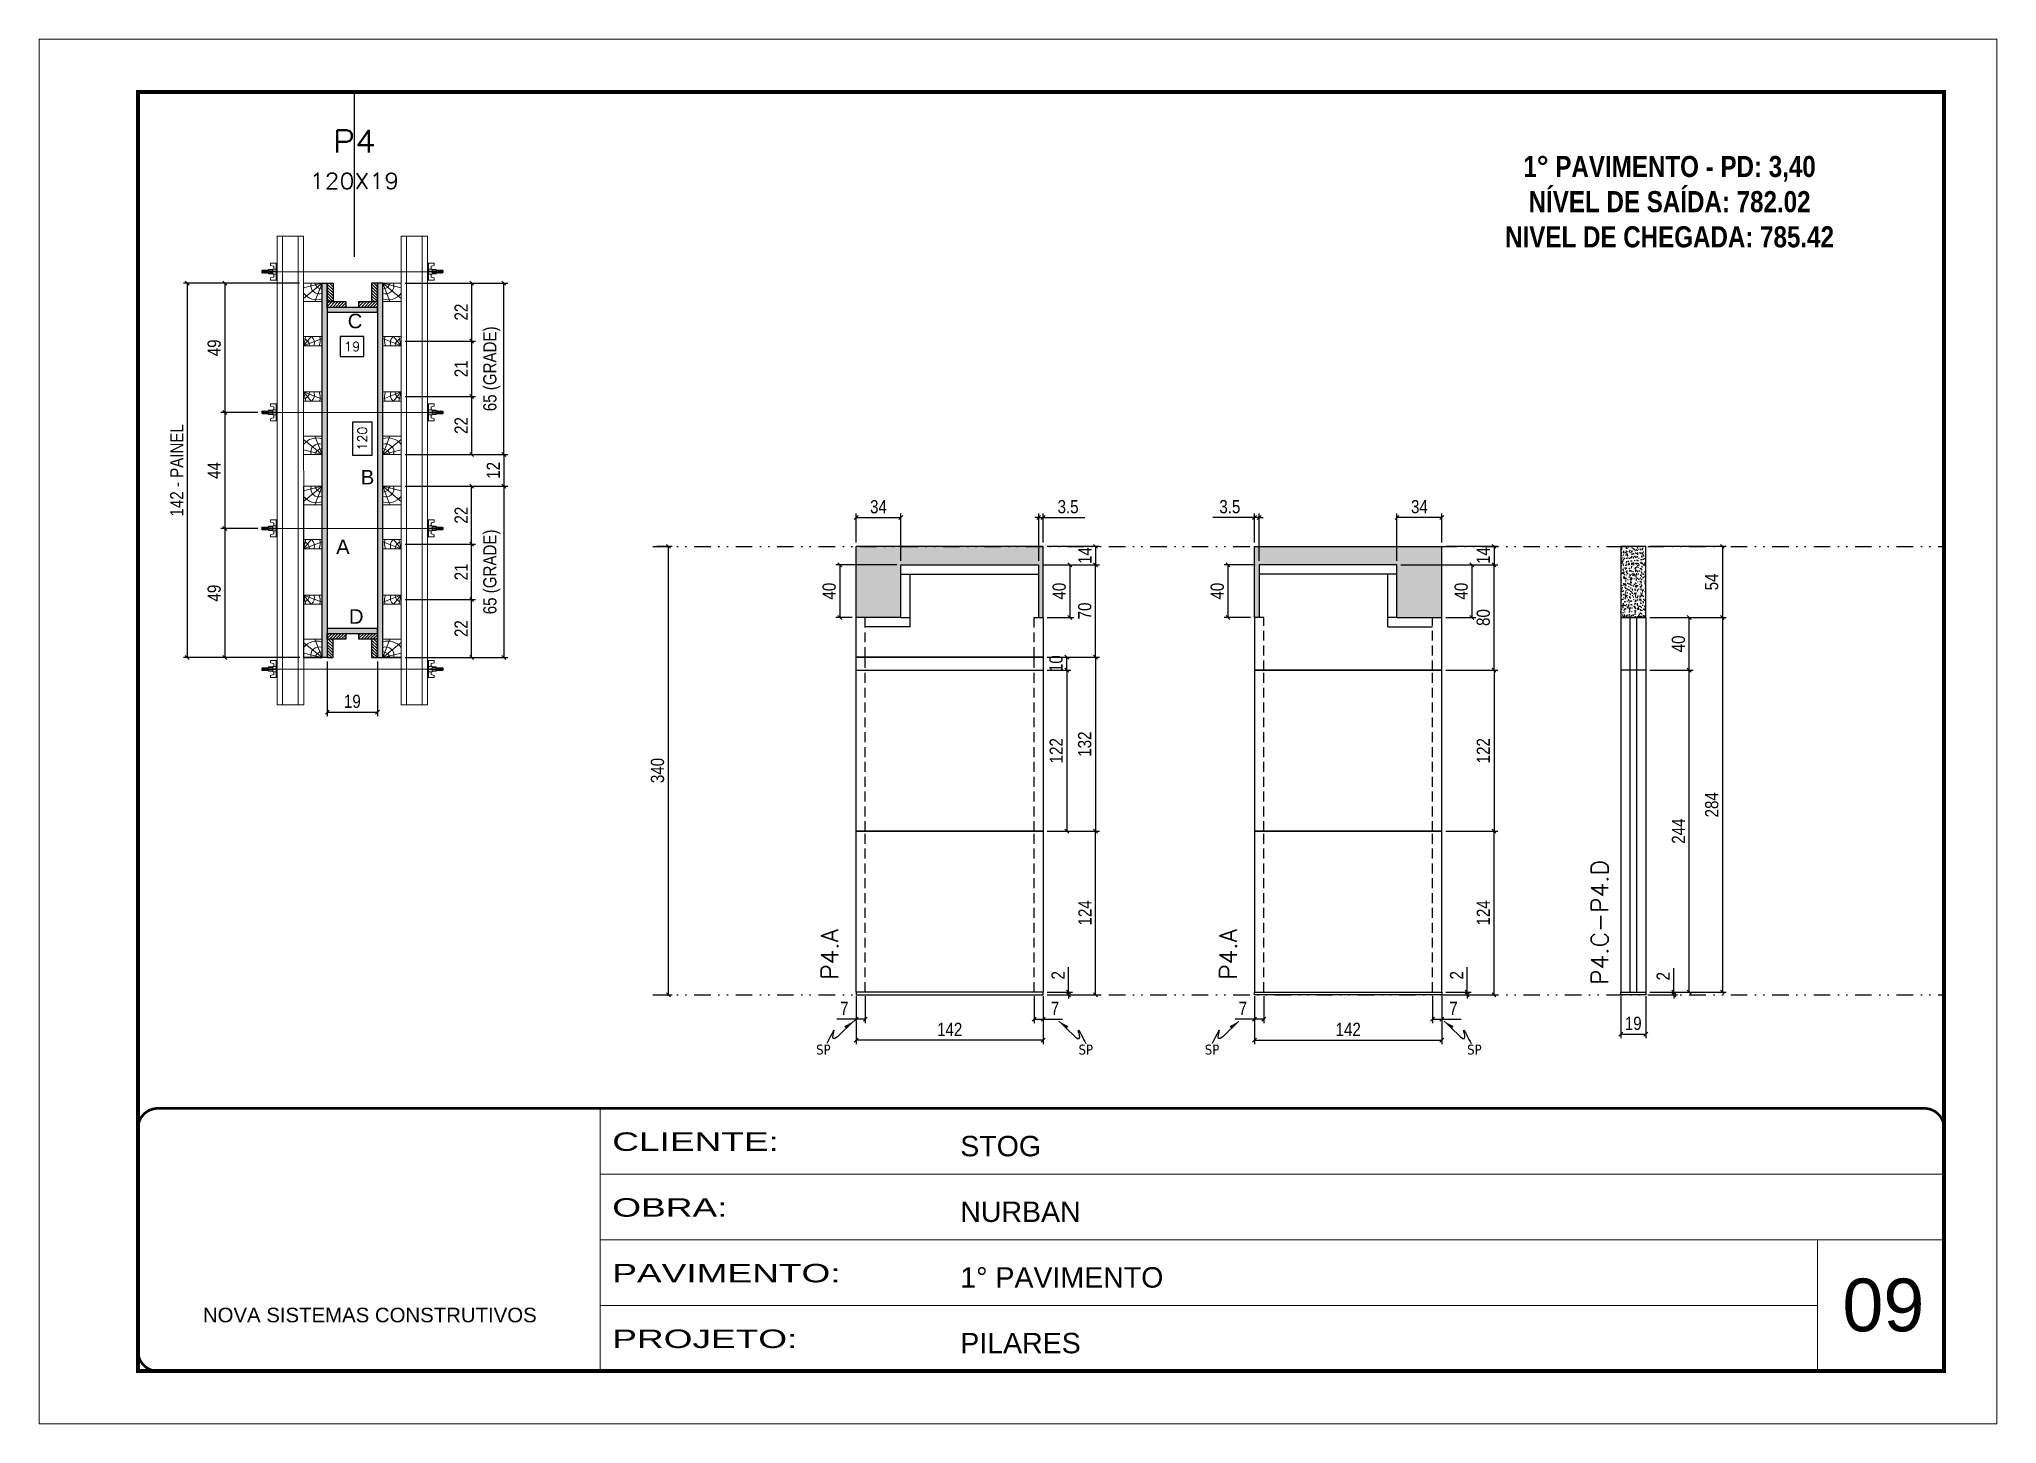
# Model space of a CAD drawing. Header units: millimetres. Extents: x 169816 to 178745, y 96537 to 113647.
# Drawn here: x 169816 to 171301, y 109171 to 110221 of the extents above; entities that cross this region are included whole.
import ezdxf
from ezdxf.enums import TextEntityAlignment as Align

# ---------------------------------------------------------------- set-up
doc = ezdxf.new("R2010")
doc.units = ezdxf.units.MM
for name, pattern in [('CONTINUO', [0]), ('DASHED', [0.75, 0.5, -0.25]), ('DIVIDE2', [0.625, 0.25, -0.125, 0, -0.125, 0, -0.125]), ('HIDDEN', [0.375, 0.25, -0.125])]:
    doc.linetypes.add(name, pattern=pattern)
for name, color, linetype, lineweight in [('CARIMBO', 255, 'Continuous', 9), ('Folhas', 255, 'Continuous', 9), ('Hachura', 251, 'Continuous', 9), ('Madeira', 126, 'Continuous', 18), ('Perfil Metálico', 224, 'Continuous', 18), ('SARRAFO DE PRESSAO', 251, 'DASHED', 9), ('Texto Seção', 7, 'Continuous', 15)]:
    doc.layers.add(name, color=color, linetype=linetype, lineweight=lineweight)
for name, color, linetype in [('CHAPA', 1, 'Continuous'), ('COTA', 241, 'Continuous'), ('Cota Seção (2x)', 241, 'Continuous'), ('MEIO_PONT', 93, 'Continuous'), ('NOMENCLATURA', 7, 'Continuous'), ('Nível', 160, 'Continuous'), ('Painéis', 200, 'Continuous'), ('SARR_2.2x7', 40, 'Continuous'), ('SARRAFO', 251, 'Continuous'), ('Sarrafo de Pressão', 42, 'HIDDEN'), ('texto', 7, 'Continuous'), ('Texto de Titulo', 7, 'Continuous'), ('Texto Qtd Sarr', 242, 'Continuous'), ('TEXTO_GERAL', 7, 'Continuous')]:
    doc.layers.add(name, color=color, linetype=linetype)
doc.styles.add('ARIAL', font='arial.ttf')
doc.styles.add('COTA TECNICA', font='techl___.ttf', dxfattribs={"height": 10})
doc.styles.add('COTA TECNICA 2X', font='techl___.ttf', dxfattribs={"height": 10})
doc.styles.add('COTA TECNICA-50', font='techl___.ttf', dxfattribs={"height": 10})
doc.styles.add('REGUA-120', font='ROMANS.shx', dxfattribs={"height": 15})
doc.styles.add('ROMANC', font='techb___.ttf', dxfattribs={"height": 2.5})
doc.styles.add('ROMANS', font='romans.shx')
doc.styles.get("Standard").update_dxf_attribs({"font": 'arial.ttf'})
doc.styles.add('Tecnologia', font='')
doc.styles.get('Tecnologia').set_extended_font_data('Forgotten Futurist')
doc.dimstyles.new('COTA PAINEL-50', dxfattribs={"dimtxt": 10, "dimasz": 3, "dimexe": 3, "dimexo": 3, "dimgap": 3, "dimtad": 1, "dimdec": 1, "dimzin": 12, "dimdsep": 46, "dimtxsty": 'COTA TECNICA-50', "dimblk1": 'OBLIQUE', "dimblk2": 'OBLIQUE', "dimsah": 1, "dimcen": 0.9, "dimclrd": 4, "dimclre": 4, "dimclrt": 240, "dimadec": 1, "dimazin": 3, "dimtfac": 1, "dimtdec": 1, "dimtmove": 0, "dimatfit": 3, "dimfxl": 1, "dimtolj": 1, "dimtzin": 12, "dimarcsym": 0})
doc.dimstyles.new('PAINEL', dxfattribs={"dimtxt": 10, "dimasz": 3, "dimexe": 3, "dimexo": 3, "dimgap": 3, "dimtad": 1, "dimdec": 1, "dimzin": 12, "dimdsep": 46, "dimtxsty": 'COTA TECNICA', "dimblk1": 'OBLIQUE', "dimblk2": 'OBLIQUE', "dimsah": 1, "dimcen": 0.9, "dimclrd": 4, "dimclre": 4, "dimclrt": 240, "dimadec": 1, "dimazin": 3, "dimtfac": 1, "dimtdec": 1, "dimtmove": 0, "dimatfit": 3, "dimfxl": 1, "dimtolj": 1, "dimtzin": 12, "dimarcsym": 0})
doc.dimstyles.new('SECAO PILAR', dxfattribs={"dimtxt": 10, "dimasz": 3, "dimexe": 3, "dimexo": 3, "dimgap": 3, "dimtad": 1, "dimdec": 1, "dimlfac": 0.5, "dimzin": 12, "dimdsep": 46, "dimtxsty": 'COTA TECNICA 2X', "dimblk1": 'OBLIQUE', "dimblk2": 'OBLIQUE', "dimsah": 1, "dimcen": 0.9, "dimclrd": 256, "dimclre": 256, "dimclrt": 256, "dimadec": 1, "dimazin": 3, "dimtfac": 1, "dimtdec": 1, "dimtmove": 0, "dimatfit": 3, "dimfxl": 1, "dimtolj": 1, "dimtzin": 12, "dimarcsym": 0})
doc.dimstyles.new('SECÇÃO 2', dxfattribs={"dimtxt": 7, "dimasz": 6, "dimexe": 0.18, "dimexo": 2, "dimgap": -4, "dimtad": 3, "dimdec": 1, "dimlfac": 0.5, "dimzin": 12, "dimdsep": 46, "dimtxsty": 'ROMANS', "dimblk": 'ARCHTICK', "dimcen": 0.09, "dimse1": 1, "dimse2": 1, "dimsd1": 1, "dimsd2": 1, "dimclrd": 180, "dimclre": 5, "dimclrt": 1, "dimadec": 0, "dimazin": 3, "dimtfac": 1, "dimtdec": 1, "dimtofl": 0, "dimtmove": 0, "dimatfit": 3, "dimldrblk": 'ARCHTICK', "dimfxl": 1, "dimtolj": 1, "dimtzin": 0, "dimarcsym": 0})
doc.dimstyles.get("Standard").update_dxf_attribs({"dimtxt": 0.18, "dimasz": 0.18, "dimexe": 0.18, "dimexo": 0.0625, "dimgap": 0.09, "dimtad": 0, "dimtih": 1, "dimtoh": 1, "dimdec": 4, "dimzin": 0, "dimdsep": 46, "dimtxsty": 'Standard', "dimcen": 0.09, "dimadec": 0, "dimazin": 0, "dimtfac": 1, "dimtdec": 4, "dimtofl": 0, "dimtmove": 0, "dimatfit": 3, "dimfxl": 1, "dimtolj": 1, "dimtzin": 0, "dimarcsym": 0})
pattern_1 = [(135, (147143.2004, 119160.3262), (-1.12253202, -1.12253202), [])]

msp = doc.modelspace()

# ---------------------------------------------------------------- texts
at = {"layer": 'CARIMBO', "style": 'ARIAL'}
msp.add_text('09', height=40, dxfattribs=at).set_placement((171183.88, 109241.52))
at = {"layer": 'NOMENCLATURA', "color": 2, "insert": (171052.76, 110159.52), "char_height": 16, "attachment_point": 2, "style": 'ROMANC'}
msp.add_mtext_dynamic_manual_height_columns('\\P1° PAVIMENTO - PD: 3,40\\PNÍVEL DE SAÍDA: 782.02\\PNIVEL DE CHEGADA: 785.42', width=328.3607, gutter_width=1, heights=[0], dxfattribs=at)
at = {"layer": 'texto', "color": 0, "char_height": 7.5, "attachment_point": 5}
for insert in [(170410.91, 109455.11), (170609.93, 109455.11), (170705.71, 109455.11), (170904.74, 109455.11)]:
    msp.add_mtext('{\\fTahoma|b0|i0|c0|p34;\\C4;SP}', dxfattribs=dict(at, insert=insert))
at = {"layer": 'Texto Seção', "char_height": 13, "width": 285.3299, "attachment_point": 7, "rotation": 90, "style": 'REGUA-120'}
for s, insert in [('\\pxt4;P4.C-P4.D', (171006.29, 109504.2)), ('P4.A', (170422.22, 109508.04)), ('P4.A', (170724.49, 109508.04))]:
    msp.add_mtext(s, dxfattribs=dict(at, insert=insert))
at = {"layer": 'TEXTO_GERAL', "style": 'ARIAL'}
for s, p in [('C', (170055.63, 110007.65)), ('B', (170065.11, 109889.22)), ('A', (170046.43, 109836.4)), ('D', (170056.52, 109783.59))]:
    msp.add_text(s, height=11, dxfattribs=at).set_placement(p, align=Align.MIDDLE_CENTER)

# ---------------------------------------------------------------- blocks, each defined once
blk = doc.blocks.new('9999999999')
at = {"color": 30, "linetype": 'CONTINUO'}
for p, q in [((98564.6, 34230.2), (98564.6, 34429.4)), ((98564.6, 34379.6), (99584, 34379.6)), ((98564.6, 34329.8), (99488, 34329.8)), ((99584, 34329.8), (99488, 34329.8)), ((99488, 34329.8), (99488, 34230.2)), ((98564.6, 34280), (99488, 34280))]:
    blk.add_line(p, q, dxfattribs=at)
at = {"color": 30, "linetype": 'CONTINUO', "const_width": 2}
blk.add_lwpolyline([(99584, 34230.2), (99584, 34414.4, 0.414214), (99569, 34429.4), (98229, 34429.4, 0.414214), (98214, 34414.4), (98214, 34245.2, 0.414214), (98229, 34230.2), (99584, 34230.2)], format="xyb", dxfattribs=at)
at = {"layer": 'Folhas'}
blk.add_lwpolyline([(98139, 34190.2), (99624, 34190.2), (99624, 35240.2), (98139, 35240.2)], close=True, dxfattribs=at)
at = {"layer": 'Folhas', "color": 30, "const_width": 3}
blk.add_lwpolyline([(98214, 34230.2), (99584, 34230.2), (99584, 35200.2), (98214, 35200.2)], close=True, dxfattribs=at)
at = {"color": 7, "linetype": 'Continuous', "ltscale": 5, "style": 'ARIAL'}
for s, height, p in [('STOG', 15.48, (98837.7, 34393.1)), ('NURBAN', 15.48, (98837.7, 34343.3)), ('1° PAVIMENTO', 15.483, (98837.7, 34293.5)), ('NOVA SISTEMAS CONSTRUTIVOS', 11.059, (98263.2, 34267.2)), ('PILARES', 15.48, (98837.7, 34243.7))]:
    blk.add_text(s, height=height, dxfattribs=at).set_placement(p)
at = {"layer": 'Folhas', "color": 7, "style": 'Tecnologia', "width": 1.5}
for s, p in [('CLIENTE:', (98573.7, 34397.2)), ('OBRA:', (98573.7, 34347.3)), ('PAVIMENTO:', (98573.7, 34297.5)), ('PROJETO:', (98573.7, 34247.7))]:
    blk.add_text(s, height=14, dxfattribs=at).set_placement(p)
blk = doc.blocks.new('*D66')
at = {"layer": 'Cota Seção (2x)', "color": 180, "lineweight": -2, "transparency": 16777216}
for p, q in [((170062.4, 109995.8), (170044.4, 109995.8)), ((170044.4, 109995.8), (170044.4, 109980.8)), ((170062.4, 109980.8), (170062.4, 109995.8)), ((170044.4, 109980.8), (170062.4, 109980.8))]:
    blk.add_line(p, q, dxfattribs=at)
at = {"layer": 'Defpoints', "color": 0, "transparency": 16777216}
for p in [(170034.6, 109997.1), (170072.6, 109997.1), (170034.6, 109976.8)]:
    blk.add_point(p, dxfattribs=at)
at = {"layer": 'Cota Seção (2x)', "color": 1, "transparency": 16777216, "insert": (170053.4, 109988.3), "char_height": 7, "attachment_point": 5, "style": 'ROMANS'}
blk.add_mtext('\\A1;19', dxfattribs=at)
blk = doc.blocks.new('_ArchTick')
at = {"color": 0, "linetype": 'ByBlock', "const_width": 0.15}
blk.add_lwpolyline([(-0.5, -0.5), (0.5, 0.5)], dxfattribs=at)
blk = doc.blocks.new('*D67')
at = {"layer": 'Cota Seção (2x)', "color": 180, "lineweight": -2, "transparency": 16777216}
for p, q in [((170068.6, 109931), (170053.6, 109931)), ((170053.6, 109931), (170053.6, 109906)), ((170068.6, 109906), (170068.6, 109931)), ((170053.6, 109906), (170068.6, 109906))]:
    blk.add_line(p, q, dxfattribs=at)
at = {"layer": 'Defpoints', "color": 0, "transparency": 16777216}
for p in [(170034.6, 110014.4), (170034.6, 109774.4), (170072.6, 109774.4)]:
    blk.add_point(p, dxfattribs=at)
at = {"layer": 'Cota Seção (2x)', "color": 1, "transparency": 16777216, "insert": (170061.1, 109918.5), "char_height": 7, "attachment_point": 5, "rotation": 90, "style": 'ROMANS'}
blk.add_mtext('\\A1;120', dxfattribs=at)
blk = doc.blocks.new('_Oblique')
at = {"color": 0, "linetype": 'ByBlock', "lineweight": -2}
blk.add_line((-0.5, -0.5), (0.5, 0.5), dxfattribs=at)
blk = doc.blocks.new('*D68')
at = {"layer": 'Cota Seção (2x)', "lineweight": -2, "transparency": 16777216}
for p, q in [((170013.6, 110036.4), (169925.4, 110036.4)), ((169928.4, 110036.4), (169928.4, 109752.4)), ((170013.7, 109752.4), (169925.4, 109752.4))]:
    blk.add_line(p, q, dxfattribs=at)
at = {"layer": 'Defpoints', "color": 0, "transparency": 16777216}
for p in [(170016.6, 110036.4), (169928.4, 109752.4), (170016.7, 109752.4)]:
    blk.add_point(p, dxfattribs=at)
at = {"layer": 'Cota Seção (2x)', "lineweight": -2, "transparency": 16777216, "xscale": 3, "yscale": 3, "zscale": 3}
for p, rotation in [((169928.4, 110036.4), 90), ((169928.4, 109752.4), 270)]:
    blk.add_blockref('_Oblique', p, dxfattribs=dict(at, rotation=rotation))
at = {"layer": 'Cota Seção (2x)', "transparency": 16777216, "insert": (169920.4, 109894.4), "char_height": 10, "attachment_point": 5, "rotation": 90, "style": 'COTA TECNICA 2X'}
blk.add_mtext('\\A1;142 - PAINEL', dxfattribs=at)
blk = doc.blocks.new('*D69')
at = {"layer": 'Cota Seção (2x)', "lineweight": -2, "transparency": 16777216}
for p, q in [((170013.6, 110036.4), (169953.9, 110036.4)), ((169956.9, 110036.4), (169956.9, 109938.3)), ((169981.8, 109938.3), (169953.9, 109938.3))]:
    blk.add_line(p, q, dxfattribs=at)
at = {"layer": 'Defpoints', "color": 0, "transparency": 16777216}
for p in [(170016.6, 110036.4), (169956.9, 109938.3), (169984.8, 109938.3)]:
    blk.add_point(p, dxfattribs=at)
at = {"layer": 'Cota Seção (2x)', "lineweight": -2, "transparency": 16777216, "xscale": 3, "yscale": 3, "zscale": 3}
for p, rotation in [((169956.9, 110036.4), 90), ((169956.9, 109938.3), 270)]:
    blk.add_blockref('_Oblique', p, dxfattribs=dict(at, rotation=rotation))
at = {"layer": 'Cota Seção (2x)', "transparency": 16777216, "insert": (169948.8, 109987.3), "char_height": 10, "attachment_point": 5, "rotation": 90, "style": 'COTA TECNICA 2X'}
blk.add_mtext('\\A1;49', dxfattribs=at)
blk = doc.blocks.new('*D70')
at = {"layer": 'Cota Seção (2x)', "lineweight": -2, "transparency": 16777216}
for p, q in [((169981.8, 109850.3), (169953.9, 109850.3)), ((169956.9, 109850.3), (169956.9, 109752.4)), ((170013.6, 109752.4), (169953.9, 109752.4))]:
    blk.add_line(p, q, dxfattribs=at)
at = {"layer": 'Defpoints', "color": 0, "transparency": 16777216}
for p in [(169984.8, 109850.3), (169956.9, 109752.4), (170016.6, 109752.4)]:
    blk.add_point(p, dxfattribs=at)
at = {"layer": 'Cota Seção (2x)', "lineweight": -2, "transparency": 16777216, "xscale": 3, "yscale": 3, "zscale": 3}
for p, rotation in [((169956.9, 109850.3), 90), ((169956.9, 109752.4), 270)]:
    blk.add_blockref('_Oblique', p, dxfattribs=dict(at, rotation=rotation))
at = {"layer": 'Cota Seção (2x)', "transparency": 16777216, "insert": (169948.8, 109801.3), "char_height": 10, "attachment_point": 5, "rotation": 90, "style": 'COTA TECNICA 2X'}
blk.add_mtext('\\A1;49', dxfattribs=at)
blk = doc.blocks.new('titulo1')
at = {"layer": 'Defpoints', "color": 252, "linetype": 'HIDDEN', "ltscale": 2}
blk.add_line((0, 0), (0, 125), dxfattribs=at)
at = {"layer": 'Defpoints', "style": 'ROMANS', "oblique": 15}
blk.add_attdef('FOLHA', text='', height=10, dxfattribs=at).set_placement((0, 15.6), align=Align.MIDDLE_CENTER)
at = {"layer": 'Texto Qtd Sarr', "color": 3, "style": 'ROMANS', "oblique": 15}
for tag, height, p in [('TITULO', 17, (0, 71.4)), ('SEÇÃO', 12, (0, 41.5))]:
    blk.add_attdef(tag, text='', height=height, dxfattribs=at).set_placement(p, align=Align.MIDDLE_CENTER)
blk = doc.blocks.new('C')
at = {"layer": 'Hachura', "color": 0}
for p, q in [((0, 3.22), (0, -3.22)), ((0.45, 3.22), (0, 3.22)), ((0.46, 3.16), (0, 3.16)), ((0.46, 3.05), (0, 3.05)), ((0.46, 2.88), (0, 2.88)), ((0, 2.75), (0, -1.16)), ((0.46, 2.65), (0, 2.65)), ((0.46, 2.23), (0, 2.23)), ((0.46, 1.51), (0, 1.51)), ((0.39, 0.49), (0.17, 0.49)), ((0.45, -3.23), (0.45, 3.22)), ((0.45, 3.22), (2.58, 3.22)), ((1.74, 0.97), (0.45, 0.97)), ((1.45, 0.1), (0.45, 0.1)), ((1.35, 1.94), (1.35, 0.96)), ((2.58, 2.39), (1.47, 2.09)), ((1.74, -0.97), (1.74, 0.97)), ((1.74, 0.97), (1.74, 0.84)), ((1.74, 0.97), (1.74, 0.84)), ((1.74, 0.84), (3.35, 0.84)), ((3.35, 0.45), (1.74, 0.45)), ((2.58, 3.22), (2.58, 2.39)), ((3.32, 0.84), (3.32, -0.84)), ((3.35, 0.84), (3.35, -0.84)), ((3.68, 0.45), (3.35, 0.45)), ((3.84, -0.52), (3.35, 0.45)), ((3.35, 0.06), (3.67, -0.57)), ((3.68, 0.45), (4.16, -0.52)), ((3.72, 0.5), (4.25, -0.57)), ((4.37, -0.55), (3.83, 0.53)), ((4.15, 0.45), (3.93, 0.45)), ((4.42, -0.52), (3.93, 0.45)), ((4.15, 0.45), (4.26, 0.45)), ((4.26, 0.45), (4.74, -0.52)), ((4.3, 0.5), (4.83, -0.57)), ((4.95, -0.55), (4.41, 0.53)), ((4.51, 0.45), (4.84, 0.45)), ((5, -0.52), (4.51, 0.45)), ((4.84, 0.45), (5.32, -0.52)), ((4.88, 0.5), (5.41, -0.57)), ((5.53, -0.55), (4.99, 0.53)), ((5.58, -0.52), (5.09, 0.45)), ((5.42, 0.45), (5.09, 0.45)), ((5.58, -0.52), (5.09, 0.45)), ((5.42, 0.45), (5.74, -0.19)), ((5.46, 0.5), (5.74, -0.07)), ((5.74, 0.19), (5.57, 0.53)), ((5.74, 0.32), (5.68, 0.45)), ((5.68, 0.45), (5.74, 0.45)), ((5.74, 0.45), (5.9, 0.29)), ((5.74, 0.45), (5.74, -0.52)), ((5.9, -0.36), (5.9, 0.29)), ((0.45, 0), (0, 0)), ((0.46, -1.52), (0, -1.52)), ((0.46, -2.23), (0, -2.23)), ((0.46, -2.65), (0, -2.65)), ((0.46, -2.88), (0, -2.88)), ((0.46, -3.05), (0, -3.05)), ((0.46, -3.16), (0, -3.16)), ((0, -3.22), (2.57, -3.22)), ((0.08, -0.48), (0.29, -0.48)), ((0.29, -0.48), (0.4, -0.48)), ((0.45, 0), (0.45, -0.97)), ((0.45, -0.16), (1.45, -0.16)), ((0.45, -0.65), (0.45, -0.32)), ((0.45, -3.23), (0.45, -0.65)), ((0.45, -0.97), (1.74, -0.97)), ((1.35, -1.94), (1.35, -0.97)), ((2.58, -2.39), (1.47, -2.1)), ((3.35, -0.32), (1.74, -0.32)), ((3.35, -0.84), (1.74, -0.84)), ((2.58, -3.23), (2.58, -2.39)), ((3.35, -0.07), (3.58, -0.52)), ((3.35, -0.52), (3.58, -0.52)), ((3.84, -0.52), (4.16, -0.52)), ((4.42, -0.52), (4.74, -0.52)), ((4.63, -0.52), (4.74, -0.52)), ((5, -0.52), (5.32, -0.52)), ((5.58, -0.52), (5.74, -0.52)), ((5.74, -0.52), (5.9, -0.36)), ((5.74, -0.52), (5.74, -0.52))]:
    blk.add_line(p, q, dxfattribs=at)
for centre, radius, start, end in [((1.52, 1.94), 0.161, 104.74356, 180), ((1.44, -0.03), 0.129, 272.69497, 87.30503), ((3.81, 0.39), 0.143, 25.56881, 154.43119), ((4.39, 0.39), 0.143, 25.56881, 154.43119), ((4.97, 0.39), 0.143, 25.56881, 154.43119), ((5.55, 0.39), 0.143, 25.56881, 154.43119), ((0.17, -0.37), 0.174, 221.74404, 317.85924), ((1.52, -1.94), 0.161, 180, 255.25644), ((3.71, -0.4), 0.174, 222.14076, 318.25596), ((4.29, -0.4), 0.174, 222.14076, 318.25596), ((4.87, -0.4), 0.174, 222.14076, 318.25596), ((5.45, -0.4), 0.174, 222.14076, 318.25596), ((5.61, -0.4), 0.174, 317.85924, 318.25596)]:
    blk.add_arc(centre, radius, start, end, dxfattribs=at)
blk = doc.blocks.new('*D71')
at = {"layer": 'Cota Seção (2x)', "lineweight": -2, "transparency": 16777216}
for p, q in [((169981.8, 109938.3), (169953.9, 109938.3)), ((169956.9, 109938.3), (169956.9, 109850.3)), ((169981.8, 109850.3), (169953.9, 109850.3))]:
    blk.add_line(p, q, dxfattribs=at)
at = {"layer": 'Defpoints', "color": 0, "transparency": 16777216}
for p in [(169984.8, 109938.3), (169956.9, 109850.3), (169984.8, 109850.3)]:
    blk.add_point(p, dxfattribs=at)
at = {"layer": 'Cota Seção (2x)', "lineweight": -2, "transparency": 16777216, "xscale": 3, "yscale": 3, "zscale": 3}
for p, rotation in [((169956.9, 109938.3), 90), ((169956.9, 109850.3), 270)]:
    blk.add_blockref('_Oblique', p, dxfattribs=dict(at, rotation=rotation))
at = {"layer": 'Cota Seção (2x)', "transparency": 16777216, "insert": (169948.8, 109894.3), "char_height": 10, "attachment_point": 5, "rotation": 90, "style": 'COTA TECNICA 2X'}
blk.add_mtext('\\A1;44', dxfattribs=at)
blk = doc.blocks.new('PONTALETE')
at = {"layer": 'Madeira'}
for q in [(2.71, 7), (7, 5.76), (7, 1.74)]:
    blk.add_line((0, 0), q, dxfattribs=at)
blk.add_lwpolyline([(0, 0), (7, 0), (7, 7), (0, 7)], close=True, dxfattribs=at)
for centre, radius, start, end in [((2.04, 0.06), 6.23, 37.28179, 109.09128), ((1.09, 0.9), 3.19, 343.60304, 109.98471), ((-0.21, -0.78), 3.09, 14.63219, 86.0383)]:
    blk.add_arc(centre, radius, start, end, dxfattribs=at)
blk = doc.blocks.new('MEIO PONTALETE')
at = {"layer": 'Madeira'}
for q in [(2.71, 7), (3.5, 2.88), (3.5, 0.87)]:
    blk.add_line((0, 0), q, dxfattribs=at)
blk.add_lwpolyline([(0, 0), (3.5, 0), (3.5, 7), (0, 7)], close=True, dxfattribs=at)
for centre, radius, start, end in [((2.04, 0.06), 6.23, 76.44987, 109.09128), ((1.09, 0.9), 3.19, 40.90626, 109.98471), ((-0.21, -0.78), 3.09, 14.63219, 86.0383)]:
    blk.add_arc(centre, radius, start, end, dxfattribs=at)
blk = doc.blocks.new('*D72')
at = {"layer": 'Cota Seção (2x)', "lineweight": -2, "transparency": 16777216}
for p, q in [((170034.6, 109749.4), (170034.6, 109708.1)), ((170072.6, 109749.4), (170072.6, 109708.1)), ((170034.6, 109711.1), (170072.6, 109711.1))]:
    blk.add_line(p, q, dxfattribs=at)
at = {"layer": 'Defpoints', "color": 0, "transparency": 16777216}
for p in [(170034.6, 109752.4), (170072.6, 109752.4), (170072.6, 109711.1)]:
    blk.add_point(p, dxfattribs=at)
at = {"layer": 'Cota Seção (2x)', "lineweight": -2, "transparency": 16777216, "xscale": 3, "yscale": 3, "zscale": 3, "rotation": 180}
blk.add_blockref('_Oblique', (170034.6, 109711.1), dxfattribs=at)
at = {"layer": 'Cota Seção (2x)', "lineweight": -2, "transparency": 16777216, "xscale": 3, "yscale": 3, "zscale": 3}
blk.add_blockref('_Oblique', (170072.6, 109711.1), dxfattribs=at)
at = {"layer": 'Cota Seção (2x)', "transparency": 16777216, "insert": (170053.6, 109719.2), "char_height": 10, "attachment_point": 5, "style": 'COTA TECNICA 2X'}
blk.add_mtext('\\A1;19', dxfattribs=at)
blk = doc.blocks.new('*D73')
at = {"layer": 'Cota Seção (2x)', "lineweight": -2, "transparency": 16777216}
for p, q in [((170093.6, 109882.4), (170171.6, 109882.4)), ((170168.6, 109882.4), (170168.6, 109752.4)), ((170093.6, 109752.4), (170171.6, 109752.4))]:
    blk.add_line(p, q, dxfattribs=at)
at = {"layer": 'Defpoints', "color": 0, "transparency": 16777216}
for p in [(170090.6, 109882.4), (170090.6, 109752.4), (170168.6, 109752.4)]:
    blk.add_point(p, dxfattribs=at)
at = {"layer": 'Cota Seção (2x)', "lineweight": -2, "transparency": 16777216, "xscale": 3, "yscale": 3, "zscale": 3}
for p, rotation in [((170168.6, 109882.4), 90), ((170168.6, 109752.4), 270)]:
    blk.add_blockref('_Oblique', p, dxfattribs=dict(at, rotation=rotation))
at = {"layer": 'Cota Seção (2x)', "transparency": 16777216, "insert": (170159.4, 109817.4), "char_height": 10, "attachment_point": 5, "rotation": 90, "style": 'COTA TECNICA 2X'}
blk.add_mtext('\\A1;65 (GRADE)', dxfattribs=at)
blk = doc.blocks.new('*D74')
at = {"layer": 'Cota Seção (2x)', "lineweight": -2, "transparency": 16777216}
for p, q in [((170093.6, 109796.4), (170147.1, 109796.4)), ((170144.1, 109752.4), (170144.1, 109796.4)), ((170093.6, 109752.4), (170147.1, 109752.4))]:
    blk.add_line(p, q, dxfattribs=at)
at = {"layer": 'Defpoints', "color": 0, "transparency": 16777216}
for p in [(170090.6, 109796.4), (170144.1, 109796.4), (170090.6, 109752.4)]:
    blk.add_point(p, dxfattribs=at)
at = {"layer": 'Cota Seção (2x)', "lineweight": -2, "transparency": 16777216, "xscale": 3, "yscale": 3, "zscale": 3}
for p, rotation in [((170144.1, 109796.4), 90), ((170144.1, 109752.4), 270)]:
    blk.add_blockref('_Oblique', p, dxfattribs=dict(at, rotation=rotation))
at = {"layer": 'Cota Seção (2x)', "transparency": 16777216, "insert": (170136.1, 109774.4), "char_height": 10, "attachment_point": 5, "rotation": 90, "style": 'COTA TECNICA 2X'}
blk.add_mtext('\\A1;22', dxfattribs=at)
blk = doc.blocks.new('*D75')
at = {"layer": 'Cota Seção (2x)', "lineweight": -2, "transparency": 16777216}
for p, q in [((170093.6, 109838.4), (170147.1, 109838.4)), ((170144.1, 109796.4), (170144.1, 109838.4)), ((170093.6, 109796.4), (170147.1, 109796.4))]:
    blk.add_line(p, q, dxfattribs=at)
at = {"layer": 'Defpoints', "color": 0, "transparency": 16777216}
for p in [(170090.6, 109838.4), (170144.1, 109838.4), (170090.6, 109796.4)]:
    blk.add_point(p, dxfattribs=at)
at = {"layer": 'Cota Seção (2x)', "lineweight": -2, "transparency": 16777216, "xscale": 3, "yscale": 3, "zscale": 3}
for p, rotation in [((170144.1, 109838.4), 90), ((170144.1, 109796.4), 270)]:
    blk.add_blockref('_Oblique', p, dxfattribs=dict(at, rotation=rotation))
at = {"layer": 'Cota Seção (2x)', "transparency": 16777216, "insert": (170136.1, 109817.4), "char_height": 10, "attachment_point": 5, "rotation": 90, "style": 'COTA TECNICA 2X'}
blk.add_mtext('\\A1;21', dxfattribs=at)
blk = doc.blocks.new('*D76')
at = {"layer": 'Cota Seção (2x)', "lineweight": -2, "transparency": 16777216}
for p, q in [((170093.6, 109882.4), (170147.1, 109882.4)), ((170144.1, 109838.4), (170144.1, 109882.4)), ((170093.6, 109838.4), (170147.1, 109838.4))]:
    blk.add_line(p, q, dxfattribs=at)
at = {"layer": 'Defpoints', "color": 0, "transparency": 16777216}
for p in [(170090.6, 109882.4), (170144.1, 109882.4), (170090.6, 109838.4)]:
    blk.add_point(p, dxfattribs=at)
at = {"layer": 'Cota Seção (2x)', "lineweight": -2, "transparency": 16777216, "xscale": 3, "yscale": 3, "zscale": 3}
for p, rotation in [((170144.1, 109882.4), 90), ((170144.1, 109838.4), 270)]:
    blk.add_blockref('_Oblique', p, dxfattribs=dict(at, rotation=rotation))
at = {"layer": 'Cota Seção (2x)', "transparency": 16777216, "insert": (170136.1, 109860.4), "char_height": 10, "attachment_point": 5, "rotation": 90, "style": 'COTA TECNICA 2X'}
blk.add_mtext('\\A1;22', dxfattribs=at)
blk = doc.blocks.new('*D80')
at = {"layer": 'Cota Seção (2x)', "lineweight": -2, "transparency": 16777216}
for p, q in [((170093.6, 110036.4), (170171.6, 110036.4)), ((170168.6, 109906.4), (170168.6, 110036.4)), ((170093.6, 109906.4), (170171.6, 109906.4))]:
    blk.add_line(p, q, dxfattribs=at)
at = {"layer": 'Defpoints', "color": 0, "transparency": 16777216}
for p in [(170090.6, 110036.4), (170168.6, 110036.4), (170090.6, 109906.4)]:
    blk.add_point(p, dxfattribs=at)
at = {"layer": 'Cota Seção (2x)', "lineweight": -2, "transparency": 16777216, "xscale": 3, "yscale": 3, "zscale": 3}
for p, rotation in [((170168.6, 110036.4), 90), ((170168.6, 109906.4), 270)]:
    blk.add_blockref('_Oblique', p, dxfattribs=dict(at, rotation=rotation))
at = {"layer": 'Cota Seção (2x)', "transparency": 16777216, "insert": (170159.4, 109971.4), "char_height": 10, "attachment_point": 5, "rotation": 90, "style": 'COTA TECNICA 2X'}
blk.add_mtext('\\A1;65 (GRADE)', dxfattribs=at)
blk = doc.blocks.new('*D77')
at = {"layer": 'Cota Seção (2x)', "lineweight": -2, "transparency": 16777216}
for p, q in [((170093.6, 110036.4), (170147.1, 110036.4)), ((170144.1, 110036.4), (170144.1, 109992.4)), ((170093.6, 109992.4), (170147.1, 109992.4))]:
    blk.add_line(p, q, dxfattribs=at)
at = {"layer": 'Defpoints', "color": 0, "transparency": 16777216}
for p in [(170090.6, 110036.4), (170090.6, 109992.4), (170144.1, 109992.4)]:
    blk.add_point(p, dxfattribs=at)
at = {"layer": 'Cota Seção (2x)', "lineweight": -2, "transparency": 16777216, "xscale": 3, "yscale": 3, "zscale": 3}
for p, rotation in [((170144.1, 110036.4), 90), ((170144.1, 109992.4), 270)]:
    blk.add_blockref('_Oblique', p, dxfattribs=dict(at, rotation=rotation))
at = {"layer": 'Cota Seção (2x)', "transparency": 16777216, "insert": (170136.1, 110014.4), "char_height": 10, "attachment_point": 5, "rotation": 90, "style": 'COTA TECNICA 2X'}
blk.add_mtext('\\A1;22', dxfattribs=at)
blk = doc.blocks.new('*D78')
at = {"layer": 'Cota Seção (2x)', "lineweight": -2, "transparency": 16777216}
for p, q in [((170093.6, 109992.4), (170147.1, 109992.4)), ((170144.1, 109992.4), (170144.1, 109950.4)), ((170093.6, 109950.4), (170147.1, 109950.4))]:
    blk.add_line(p, q, dxfattribs=at)
at = {"layer": 'Defpoints', "color": 0, "transparency": 16777216}
for p in [(170090.6, 109992.4), (170090.6, 109950.4), (170144.1, 109950.4)]:
    blk.add_point(p, dxfattribs=at)
at = {"layer": 'Cota Seção (2x)', "lineweight": -2, "transparency": 16777216, "xscale": 3, "yscale": 3, "zscale": 3}
for p, rotation in [((170144.1, 109992.4), 90), ((170144.1, 109950.4), 270)]:
    blk.add_blockref('_Oblique', p, dxfattribs=dict(at, rotation=rotation))
at = {"layer": 'Cota Seção (2x)', "transparency": 16777216, "insert": (170136.1, 109971.4), "char_height": 10, "attachment_point": 5, "rotation": 90, "style": 'COTA TECNICA 2X'}
blk.add_mtext('\\A1;21', dxfattribs=at)
blk = doc.blocks.new('*D79')
at = {"layer": 'Cota Seção (2x)', "lineweight": -2, "transparency": 16777216}
for p, q in [((170093.6, 109950.4), (170147.1, 109950.4)), ((170144.1, 109950.4), (170144.1, 109906.4)), ((170093.6, 109906.4), (170147.1, 109906.4))]:
    blk.add_line(p, q, dxfattribs=at)
at = {"layer": 'Defpoints', "color": 0, "transparency": 16777216}
for p in [(170090.6, 109950.4), (170090.6, 109906.4), (170144.1, 109906.4)]:
    blk.add_point(p, dxfattribs=at)
at = {"layer": 'Cota Seção (2x)', "lineweight": -2, "transparency": 16777216, "xscale": 3, "yscale": 3, "zscale": 3}
for p, rotation in [((170144.1, 109950.4), 90), ((170144.1, 109906.4), 270)]:
    blk.add_blockref('_Oblique', p, dxfattribs=dict(at, rotation=rotation))
at = {"layer": 'Cota Seção (2x)', "transparency": 16777216, "insert": (170136.1, 109928.4), "char_height": 10, "attachment_point": 5, "rotation": 90, "style": 'COTA TECNICA 2X'}
blk.add_mtext('\\A1;22', dxfattribs=at)
blk = doc.blocks.new('*D81')
at = {"layer": 'Cota Seção (2x)', "lineweight": -2, "transparency": 16777216}
for p, q in [((170093.6, 109906.4), (170171.6, 109906.4)), ((170168.6, 109906.4), (170168.6, 109882.4)), ((170093.6, 109882.4), (170171.6, 109882.4))]:
    blk.add_line(p, q, dxfattribs=at)
at = {"layer": 'Defpoints', "color": 0, "transparency": 16777216}
for p in [(170090.6, 109906.4), (170090.6, 109882.4), (170168.6, 109882.4)]:
    blk.add_point(p, dxfattribs=at)
at = {"layer": 'Cota Seção (2x)', "lineweight": -2, "transparency": 16777216, "xscale": 3, "yscale": 3, "zscale": 3}
for p, rotation in [((170168.6, 109906.4), 90), ((170168.6, 109882.4), 270)]:
    blk.add_blockref('_Oblique', p, dxfattribs=dict(at, rotation=rotation))
at = {"layer": 'Cota Seção (2x)', "transparency": 16777216, "insert": (170160.5, 109894.4), "char_height": 10, "attachment_point": 5, "rotation": 90, "style": 'COTA TECNICA 2X'}
blk.add_mtext('\\A1;12', dxfattribs=at)
blk = doc.blocks.new('*D247')
at = {"layer": 'COTA', "color": 4, "lineweight": -2, "transparency": 16777216}
for p, q in [((170284.5, 109836.8), (170296.3, 109836.8)), ((170293.3, 109496.8), (170293.3, 109836.8)), ((170284.5, 109496.8), (170296.3, 109496.8))]:
    blk.add_line(p, q, dxfattribs=at)
at = {"layer": 'Defpoints', "color": 0, "transparency": 16777216}
for p in [(170281.5, 109836.8), (170293.3, 109836.8), (170281.5, 109496.8)]:
    blk.add_point(p, dxfattribs=at)
at = {"layer": 'COTA', "color": 4, "lineweight": -2, "transparency": 16777216, "xscale": 3, "yscale": 3, "zscale": 3}
for p, rotation in [((170293.3, 109836.8), 90), ((170293.3, 109496.8), 270)]:
    blk.add_blockref('_Oblique', p, dxfattribs=dict(at, rotation=rotation))
at = {"layer": 'COTA', "color": 240, "transparency": 16777216, "insert": (170285.1, 109666.8), "char_height": 10, "attachment_point": 5, "rotation": 90, "style": 'COTA TECNICA-50'}
blk.add_mtext('\\A1;340', dxfattribs=at)
blk = doc.blocks.new('*D235')
at = {"layer": 'COTA', "color": 4, "lineweight": -2, "transparency": 16777216}
for p, q in [((170435.7, 109495.8), (170435.7, 109459.4)), ((170577.7, 109495.8), (170577.7, 109459.4)), ((170577.7, 109462.4), (170435.7, 109462.4))]:
    blk.add_line(p, q, dxfattribs=at)
at = {"layer": 'Defpoints', "color": 0, "transparency": 16777216}
for p in [(170435.7, 109498.8), (170577.7, 109498.8), (170435.7, 109462.4)]:
    blk.add_point(p, dxfattribs=at)
at = {"layer": 'COTA', "color": 4, "lineweight": -2, "transparency": 16777216, "xscale": 3, "yscale": 3, "zscale": 3, "rotation": 180}
blk.add_blockref('_Oblique', (170435.7, 109462.4), dxfattribs=at)
at = {"layer": 'COTA', "color": 4, "lineweight": -2, "transparency": 16777216, "xscale": 3, "yscale": 3, "zscale": 3}
blk.add_blockref('_Oblique', (170577.7, 109462.4), dxfattribs=at)
at = {"layer": 'COTA', "color": 240, "transparency": 16777216, "insert": (170506.7, 109470.5), "char_height": 10, "attachment_point": 5, "style": 'COTA TECNICA'}
blk.add_mtext('\\A1;142', dxfattribs=at)
blk = doc.blocks.new('*D236')
at = {"layer": 'COTA', "color": 4, "lineweight": -2, "transparency": 16777216}
for p, q in [((170570.7, 109495.8), (170570.7, 109475.3)), ((170577.7, 109493.8), (170577.7, 109475.3)), ((170570.7, 109478.3), (170577.7, 109478.3)), ((170577.7, 109478.3), (170592.4, 109478.3))]:
    blk.add_line(p, q, dxfattribs=at)
at = {"layer": 'Defpoints', "color": 0, "transparency": 16777216}
for p in [(170570.7, 109498.8), (170577.7, 109496.8), (170577.7, 109478.3)]:
    blk.add_point(p, dxfattribs=at)
at = {"layer": 'COTA', "color": 4, "lineweight": -2, "transparency": 16777216, "xscale": 3, "yscale": 3, "zscale": 3, "rotation": 180}
blk.add_blockref('_Oblique', (170570.7, 109478.3), dxfattribs=at)
at = {"layer": 'COTA', "color": 4, "lineweight": -2, "transparency": 16777216, "xscale": 3, "yscale": 3, "zscale": 3}
blk.add_blockref('_Oblique', (170577.7, 109478.3), dxfattribs=at)
at = {"layer": 'COTA', "color": 240, "transparency": 16777216, "insert": (170586.6, 109486.4), "char_height": 10, "attachment_point": 5, "style": 'COTA TECNICA-50'}
blk.add_mtext('\\A1;7', dxfattribs=at)
blk = doc.blocks.new('*D237')
at = {"layer": 'COTA', "color": 4, "lineweight": -2, "transparency": 16777216}
for p, q in [((170435.7, 109493.8), (170435.7, 109475.3)), ((170442.7, 109495.8), (170442.7, 109475.3)), ((170435.7, 109478.3), (170421, 109478.3)), ((170442.7, 109478.3), (170435.7, 109478.3))]:
    blk.add_line(p, q, dxfattribs=at)
at = {"layer": 'Defpoints', "color": 0, "transparency": 16777216}
for p in [(170435.7, 109496.8), (170442.7, 109498.8), (170435.7, 109478.3)]:
    blk.add_point(p, dxfattribs=at)
at = {"layer": 'COTA', "color": 4, "lineweight": -2, "transparency": 16777216, "xscale": 3, "yscale": 3, "zscale": 3, "rotation": 180}
blk.add_blockref('_Oblique', (170435.7, 109478.3), dxfattribs=at)
at = {"layer": 'COTA', "color": 4, "lineweight": -2, "transparency": 16777216, "xscale": 3, "yscale": 3, "zscale": 3}
blk.add_blockref('_Oblique', (170442.7, 109478.3), dxfattribs=at)
at = {"layer": 'COTA', "color": 240, "transparency": 16777216, "insert": (170426.8, 109486.4), "char_height": 10, "attachment_point": 5, "style": 'COTA TECNICA-50'}
blk.add_mtext('\\A1;7', dxfattribs=at)
blk = doc.blocks.new('*D238')
at = {"layer": 'COTA', "color": 4, "linetype": 'ByBlock', "lineweight": -2, "transparency": 16777216}
for p, q in [((170580.7, 109620.8), (170620.3, 109620.8)), ((170617.3, 109496.8), (170617.3, 109620.8)), ((170580.7, 109496.8), (170620.3, 109496.8))]:
    blk.add_line(p, q, dxfattribs=at)
at = {"layer": 'Defpoints', "color": 0, "linetype": 'ByBlock', "transparency": 16777216}
for p in [(170577.7, 109620.8), (170617.3, 109620.8), (170577.7, 109496.8)]:
    blk.add_point(p, dxfattribs=at)
at = {"layer": 'COTA', "color": 4, "linetype": 'ByBlock', "lineweight": -2, "transparency": 16777216, "xscale": 3, "yscale": 3, "zscale": 3}
for p, rotation in [((170617.3, 109620.8), 90), ((170617.3, 109496.8), 270)]:
    blk.add_blockref('_Oblique', p, dxfattribs=dict(at, rotation=rotation))
at = {"layer": 'COTA', "color": 240, "linetype": 'ByBlock', "transparency": 16777216, "insert": (170609.3, 109558.8), "char_height": 10, "attachment_point": 5, "rotation": 90, "style": 'COTA TECNICA'}
blk.add_mtext('\\A1;124', dxfattribs=at)
blk = doc.blocks.new('*D239')
at = {"layer": 'COTA', "color": 4, "lineweight": -2, "transparency": 16777216}
for p, q in [((170596.9, 109498.8), (170596.9, 109517.6)), ((170580.7, 109498.8), (170599.9, 109498.8)), ((170580.7, 109496.8), (170599.9, 109496.8)), ((170596.9, 109496.8), (170596.9, 109498.8)), ((170596.9, 109496.8), (170596.9, 109493.8))]:
    blk.add_line(p, q, dxfattribs=at)
at = {"layer": 'Defpoints', "color": 0, "transparency": 16777216}
for p in [(170577.7, 109498.8), (170577.7, 109496.8), (170596.9, 109496.8)]:
    blk.add_point(p, dxfattribs=at)
at = {"layer": 'COTA', "color": 4, "lineweight": -2, "transparency": 16777216, "xscale": 3, "yscale": 3, "zscale": 3}
for p, rotation in [((170596.9, 109498.8), 270), ((170596.9, 109496.8), 90)]:
    blk.add_blockref('_Oblique', p, dxfattribs=dict(at, rotation=rotation))
at = {"layer": 'COTA', "color": 240, "transparency": 16777216, "insert": (170588.9, 109511.5), "char_height": 10, "attachment_point": 5, "rotation": 90, "style": 'COTA TECNICA-50'}
blk.add_mtext('\\A1;2', dxfattribs=at)
blk = doc.blocks.new('*D240')
at = {"layer": 'COTA', "color": 4, "linetype": 'ByBlock', "lineweight": -2, "transparency": 16777216}
for p, q in [((170580.7, 109620.8), (170620.3, 109620.8)), ((170617.3, 109496.8), (170617.3, 109620.8)), ((170580.7, 109496.8), (170620.3, 109496.8))]:
    blk.add_line(p, q, dxfattribs=at)
at = {"layer": 'Defpoints', "color": 0, "linetype": 'ByBlock', "transparency": 16777216}
for p in [(170577.7, 109620.8), (170617.3, 109620.8), (170577.7, 109496.8)]:
    blk.add_point(p, dxfattribs=at)
at = {"layer": 'COTA', "color": 4, "linetype": 'ByBlock', "lineweight": -2, "transparency": 16777216, "xscale": 3, "yscale": 3, "zscale": 3}
for p, rotation in [((170617.3, 109620.8), 90), ((170617.3, 109496.8), 270)]:
    blk.add_blockref('_Oblique', p, dxfattribs=dict(at, rotation=rotation))
at = {"layer": 'COTA', "color": 240, "linetype": 'ByBlock', "transparency": 16777216, "insert": (170609.3, 109558.8), "char_height": 10, "attachment_point": 5, "rotation": 90, "style": 'COTA TECNICA'}
blk.add_mtext('\\A1;124', dxfattribs=at)
blk = doc.blocks.new('*D241')
at = {"layer": 'COTA', "color": 4, "lineweight": -2, "transparency": 16777216}
for p, q in [((170580.7, 109822.8), (170620.3, 109822.8)), ((170617.3, 109752.8), (170617.3, 109822.8)), ((170580.7, 109752.8), (170620.3, 109752.8))]:
    blk.add_line(p, q, dxfattribs=at)
at = {"layer": 'Defpoints', "color": 0, "transparency": 16777216}
for p in [(170577.7, 109822.8), (170617.3, 109822.8), (170577.7, 109752.8)]:
    blk.add_point(p, dxfattribs=at)
at = {"layer": 'COTA', "color": 4, "lineweight": -2, "transparency": 16777216, "xscale": 3, "yscale": 3, "zscale": 3}
for p, rotation in [((170617.3, 109822.8), 90), ((170617.3, 109752.8), 270)]:
    blk.add_blockref('_Oblique', p, dxfattribs=dict(at, rotation=rotation))
at = {"layer": 'COTA', "color": 240, "transparency": 16777216, "insert": (170609.2, 109787.8), "char_height": 10, "attachment_point": 5, "rotation": 90, "style": 'COTA TECNICA-50'}
blk.add_mtext('\\A1;70', dxfattribs=at)
blk = doc.blocks.new('*D242')
at = {"layer": 'COTA', "color": 4, "lineweight": -2, "transparency": 16777216}
for p, q in [((170580.7, 109836.8), (170620.3, 109836.8)), ((170617.3, 109836.8), (170617.3, 109822.8)), ((170580.7, 109822.8), (170620.3, 109822.8))]:
    blk.add_line(p, q, dxfattribs=at)
at = {"layer": 'Defpoints', "color": 0, "transparency": 16777216}
for p in [(170577.7, 109836.8), (170577.7, 109822.8), (170617.3, 109822.8)]:
    blk.add_point(p, dxfattribs=at)
at = {"layer": 'COTA', "color": 4, "lineweight": -2, "transparency": 16777216, "xscale": 3, "yscale": 3, "zscale": 3}
for p, rotation in [((170617.3, 109836.8), 90), ((170617.3, 109822.8), 270)]:
    blk.add_blockref('_Oblique', p, dxfattribs=dict(at, rotation=rotation))
at = {"layer": 'COTA', "color": 240, "transparency": 16777216, "insert": (170609.3, 109829.8), "char_height": 10, "attachment_point": 5, "rotation": 90, "style": 'COTA TECNICA-50'}
blk.add_mtext('\\A1;14', dxfattribs=at)
blk = doc.blocks.new('*D243')
at = {"layer": 'COTA', "color": 4, "lineweight": -2, "transparency": 16777216}
for p, q in [((171015.7, 109495.8), (171015.7, 109463.9)), ((171034.7, 109495.8), (171034.7, 109463.9)), ((171015.7, 109466.9), (171034.7, 109466.9))]:
    blk.add_line(p, q, dxfattribs=at)
at = {"layer": 'Defpoints', "color": 0, "transparency": 16777216}
for p in [(171015.7, 109498.8), (171034.7, 109498.8), (171034.7, 109466.9)]:
    blk.add_point(p, dxfattribs=at)
at = {"layer": 'COTA', "color": 4, "lineweight": -2, "transparency": 16777216, "xscale": 3, "yscale": 3, "zscale": 3, "rotation": 180}
blk.add_blockref('_Oblique', (171015.7, 109466.9), dxfattribs=at)
at = {"layer": 'COTA', "color": 4, "lineweight": -2, "transparency": 16777216, "xscale": 3, "yscale": 3, "zscale": 3}
blk.add_blockref('_Oblique', (171034.7, 109466.9), dxfattribs=at)
at = {"layer": 'COTA', "color": 240, "transparency": 16777216, "insert": (171025.2, 109475), "char_height": 10, "attachment_point": 5, "style": 'COTA TECNICA'}
blk.add_mtext('\\A1;19', dxfattribs=at)
blk = doc.blocks.new('*D244')
at = {"layer": 'COTA', "color": 4, "lineweight": -2, "transparency": 16777216}
for p, q in [((171055.9, 109498.8), (171055.9, 109516.9)), ((171037.7, 109498.8), (171058.9, 109498.8)), ((171037.7, 109496.8), (171058.9, 109496.8)), ((171055.9, 109496.8), (171055.9, 109498.8)), ((171055.9, 109496.8), (171055.9, 109493.8))]:
    blk.add_line(p, q, dxfattribs=at)
at = {"layer": 'Defpoints', "color": 0, "transparency": 16777216}
for p in [(171034.7, 109498.8), (171034.7, 109496.8), (171055.9, 109498.8)]:
    blk.add_point(p, dxfattribs=at)
at = {"layer": 'COTA', "color": 4, "lineweight": -2, "transparency": 16777216, "xscale": 3, "yscale": 3, "zscale": 3}
for p, rotation in [((171055.9, 109498.8), 270), ((171055.9, 109496.8), 90)]:
    blk.add_blockref('_Oblique', p, dxfattribs=dict(at, rotation=rotation))
at = {"layer": 'COTA', "color": 240, "transparency": 16777216, "insert": (171047.9, 109510.8), "char_height": 10, "attachment_point": 5, "rotation": 90, "style": 'COTA TECNICA-50'}
blk.add_mtext('\\A1;2', dxfattribs=at)
blk = doc.blocks.new('*D248')
at = {"layer": 'COTA', "color": 4, "linetype": 'ByBlock', "lineweight": -2, "transparency": 16777216}
for p, q in [((171037.7, 109836.8), (171095.8, 109836.8)), ((171092.8, 109836.8), (171092.8, 109782.8)), ((171037.7, 109782.8), (171095.8, 109782.8))]:
    blk.add_line(p, q, dxfattribs=at)
at = {"layer": 'Defpoints', "color": 0, "linetype": 'ByBlock', "transparency": 16777216}
for p in [(171034.7, 109836.8), (171034.7, 109782.8), (171092.8, 109782.8)]:
    blk.add_point(p, dxfattribs=at)
at = {"layer": 'COTA', "color": 4, "linetype": 'ByBlock', "lineweight": -2, "transparency": 16777216, "xscale": 3, "yscale": 3, "zscale": 3}
for p, rotation in [((171092.8, 109836.8), 90), ((171092.8, 109782.8), 270)]:
    blk.add_blockref('_Oblique', p, dxfattribs=dict(at, rotation=rotation))
at = {"layer": 'COTA', "color": 240, "linetype": 'ByBlock', "transparency": 16777216, "insert": (171084.7, 109809.8), "char_height": 10, "attachment_point": 5, "rotation": 90, "style": 'COTA TECNICA'}
blk.add_mtext('\\A1;54', dxfattribs=at)
blk = doc.blocks.new('*D250')
at = {"layer": 'COTA', "color": 4, "lineweight": -2, "transparency": 16777216}
for p, q in [((171037.7, 109782.8), (171070.6, 109782.8)), ((171067.6, 109742.8), (171067.6, 109782.8)), ((171037.7, 109742.8), (171070.6, 109742.8))]:
    blk.add_line(p, q, dxfattribs=at)
at = {"layer": 'Defpoints', "color": 0, "transparency": 16777216}
for p in [(171034.7, 109782.8), (171067.6, 109782.8), (171034.7, 109742.8)]:
    blk.add_point(p, dxfattribs=at)
at = {"layer": 'COTA', "color": 4, "lineweight": -2, "transparency": 16777216, "xscale": 3, "yscale": 3, "zscale": 3}
for p, rotation in [((171067.6, 109782.8), 90), ((171067.6, 109742.8), 270)]:
    blk.add_blockref('_Oblique', p, dxfattribs=dict(at, rotation=rotation))
at = {"layer": 'COTA', "color": 240, "transparency": 16777216, "insert": (171059.5, 109762.8), "char_height": 10, "attachment_point": 5, "rotation": 90, "style": 'COTA TECNICA-50'}
blk.add_mtext('\\A1;40', dxfattribs=at)
blk = doc.blocks.new('*D251')
at = {"layer": 'COTA', "color": 4, "lineweight": -2, "transparency": 16777216}
for p, q in [((171037.7, 109742.8), (171070.6, 109742.8)), ((171067.6, 109498.8), (171067.6, 109742.8)), ((171037.7, 109498.8), (171070.6, 109498.8))]:
    blk.add_line(p, q, dxfattribs=at)
at = {"layer": 'Defpoints', "color": 0, "transparency": 16777216}
for p in [(171034.7, 109742.8), (171067.6, 109742.8), (171034.7, 109498.8)]:
    blk.add_point(p, dxfattribs=at)
at = {"layer": 'COTA', "color": 4, "lineweight": -2, "transparency": 16777216, "xscale": 3, "yscale": 3, "zscale": 3}
for p, rotation in [((171067.6, 109742.8), 90), ((171067.6, 109498.8), 270)]:
    blk.add_blockref('_Oblique', p, dxfattribs=dict(at, rotation=rotation))
at = {"layer": 'COTA', "color": 240, "transparency": 16777216, "insert": (171059.5, 109620.8), "char_height": 10, "attachment_point": 5, "rotation": 90, "style": 'COTA TECNICA'}
blk.add_mtext('\\A1;244', dxfattribs=at)
blk = doc.blocks.new('*D249')
at = {"layer": 'COTA', "color": 4, "lineweight": -2, "transparency": 16777216}
for p, q in [((170577.2, 109822.8), (170600.9, 109822.8)), ((170597.9, 109822.8), (170597.9, 109782.8)), ((170580.7, 109782.8), (170600.9, 109782.8))]:
    blk.add_line(p, q, dxfattribs=at)
at = {"layer": 'Defpoints', "color": 0, "transparency": 16777216}
for p in [(170574.2, 109822.8), (170577.7, 109782.8), (170597.9, 109782.8)]:
    blk.add_point(p, dxfattribs=at)
at = {"layer": 'COTA', "color": 4, "lineweight": -2, "transparency": 16777216, "xscale": 3, "yscale": 3, "zscale": 3}
for p, rotation in [((170597.9, 109822.8), 90), ((170597.9, 109782.8), 270)]:
    blk.add_blockref('_Oblique', p, dxfattribs=dict(at, rotation=rotation))
at = {"layer": 'COTA', "color": 240, "transparency": 16777216, "insert": (170589.8, 109802.8), "char_height": 10, "attachment_point": 5, "rotation": 90, "style": 'COTA TECNICA'}
blk.add_mtext('\\A1;40', dxfattribs=at)
blk = doc.blocks.new('*D252')
at = {"layer": 'COTA', "color": 4, "lineweight": -2, "transparency": 16777216}
for p, q in [((170435.7, 109839.8), (170435.7, 109861.6)), ((170469.7, 109825.8), (170469.7, 109861.6)), ((170435.7, 109858.6), (170469.7, 109858.6))]:
    blk.add_line(p, q, dxfattribs=at)
at = {"layer": 'Defpoints', "color": 0, "transparency": 16777216}
for p in [(170469.7, 109858.6), (170435.7, 109836.8), (170469.7, 109822.8)]:
    blk.add_point(p, dxfattribs=at)
at = {"layer": 'COTA', "color": 4, "lineweight": -2, "transparency": 16777216, "xscale": 3, "yscale": 3, "zscale": 3, "rotation": 180}
blk.add_blockref('_Oblique', (170435.7, 109858.6), dxfattribs=at)
at = {"layer": 'COTA', "color": 4, "lineweight": -2, "transparency": 16777216, "xscale": 3, "yscale": 3, "zscale": 3}
blk.add_blockref('_Oblique', (170469.7, 109858.6), dxfattribs=at)
at = {"layer": 'COTA', "color": 240, "transparency": 16777216, "insert": (170452.7, 109866.8), "char_height": 10, "attachment_point": 5, "style": 'COTA TECNICA'}
blk.add_mtext('\\A1;34', dxfattribs=at)
blk = doc.blocks.new('*D245')
at = {"layer": 'COTA', "color": 4, "lineweight": -2, "transparency": 16777216}
for p, q in [((170574.2, 109825.8), (170574.2, 109861.6)), ((170577.7, 109839.8), (170577.7, 109861.6)), ((170574.2, 109858.6), (170571.2, 109858.6)), ((170574.2, 109858.6), (170577.7, 109858.6)), ((170577.7, 109858.6), (170609.3, 109858.6))]:
    blk.add_line(p, q, dxfattribs=at)
at = {"layer": 'Defpoints', "color": 0, "transparency": 16777216}
for p in [(170577.7, 109858.6), (170577.7, 109836.8), (170574.2, 109822.8)]:
    blk.add_point(p, dxfattribs=at)
at = {"layer": 'COTA', "color": 4, "lineweight": -2, "transparency": 16777216, "xscale": 3, "yscale": 3, "zscale": 3}
blk.add_blockref('_Oblique', (170574.2, 109858.6), dxfattribs=at)
at = {"layer": 'COTA', "color": 4, "lineweight": -2, "transparency": 16777216, "xscale": 3, "yscale": 3, "zscale": 3, "rotation": 180}
blk.add_blockref('_Oblique', (170577.7, 109858.6), dxfattribs=at)
at = {"layer": 'COTA', "color": 240, "transparency": 16777216, "insert": (170596.5, 109866.8), "char_height": 10, "attachment_point": 5, "style": 'COTA TECNICA'}
blk.add_mtext('\\A1;3.5', dxfattribs=at)
blk = doc.blocks.new('*D253')
at = {"layer": 'COTA', "color": 4, "lineweight": -2, "transparency": 16777216}
for p, q in [((170466.7, 109822.8), (170420.4, 109822.8)), ((170423.4, 109822.8), (170423.4, 109782.8)), ((170432.7, 109782.8), (170420.4, 109782.8))]:
    blk.add_line(p, q, dxfattribs=at)
at = {"layer": 'Defpoints', "color": 0, "transparency": 16777216}
for p in [(170469.7, 109822.8), (170423.4, 109782.8), (170435.7, 109782.8)]:
    blk.add_point(p, dxfattribs=at)
at = {"layer": 'COTA', "color": 4, "lineweight": -2, "transparency": 16777216, "xscale": 3, "yscale": 3, "zscale": 3}
for p, rotation in [((170423.4, 109822.8), 90), ((170423.4, 109782.8), 270)]:
    blk.add_blockref('_Oblique', p, dxfattribs=dict(at, rotation=rotation))
at = {"layer": 'COTA', "color": 240, "transparency": 16777216, "insert": (170415.3, 109802.8), "char_height": 10, "attachment_point": 5, "rotation": 90, "style": 'COTA TECNICA'}
blk.add_mtext('\\A1;40', dxfattribs=at)
blk = doc.blocks.new('*D254')
at = {"layer": 'COTA', "color": 4, "lineweight": -2, "transparency": 16777216}
for p, q in [((170580.7, 109752.8), (170620.3, 109752.8)), ((170617.3, 109752.8), (170617.3, 109620.8)), ((170580.7, 109620.8), (170620.3, 109620.8))]:
    blk.add_line(p, q, dxfattribs=at)
at = {"layer": 'Defpoints', "color": 0, "transparency": 16777216}
for p in [(170577.7, 109752.8), (170577.7, 109620.8), (170617.3, 109620.8)]:
    blk.add_point(p, dxfattribs=at)
at = {"layer": 'COTA', "color": 4, "lineweight": -2, "transparency": 16777216, "xscale": 3, "yscale": 3, "zscale": 3}
for p, rotation in [((170617.3, 109752.8), 90), ((170617.3, 109620.8), 270)]:
    blk.add_blockref('_Oblique', p, dxfattribs=dict(at, rotation=rotation))
at = {"layer": 'COTA', "color": 240, "transparency": 16777216, "insert": (170609.1, 109686.8), "char_height": 10, "attachment_point": 5, "rotation": 90, "style": 'COTA TECNICA'}
blk.add_mtext('\\A1;132', dxfattribs=at)
blk = doc.blocks.new('*D246')
at = {"layer": 'COTA', "color": 4, "lineweight": -2, "transparency": 16777216}
for p, q in [((171037.7, 109782.8), (171095.8, 109782.8)), ((171092.8, 109782.8), (171092.8, 109498.8)), ((171037.7, 109498.8), (171095.8, 109498.8))]:
    blk.add_line(p, q, dxfattribs=at)
at = {"layer": 'Defpoints', "color": 0, "transparency": 16777216}
for p in [(171034.7, 109782.8), (171034.7, 109498.8), (171092.8, 109498.8)]:
    blk.add_point(p, dxfattribs=at)
at = {"layer": 'COTA', "color": 4, "lineweight": -2, "transparency": 16777216, "xscale": 3, "yscale": 3, "zscale": 3}
for p, rotation in [((171092.8, 109782.8), 90), ((171092.8, 109498.8), 270)]:
    blk.add_blockref('_Oblique', p, dxfattribs=dict(at, rotation=rotation))
at = {"layer": 'COTA', "color": 240, "transparency": 16777216, "insert": (171084.8, 109640.8), "char_height": 10, "attachment_point": 5, "rotation": 90, "style": 'COTA TECNICA'}
blk.add_mtext('\\A1;284', dxfattribs=at)
blk = doc.blocks.new('*D256')
at = {"layer": 'COTA', "color": 4, "lineweight": -2, "transparency": 16777216}
for p, q in [((170738, 109495.8), (170738, 109459.4)), ((170880, 109495.8), (170880, 109459.4)), ((170738, 109462.4), (170880, 109462.4))]:
    blk.add_line(p, q, dxfattribs=at)
at = {"layer": 'Defpoints', "color": 0, "transparency": 16777216}
for p in [(170738, 109498.8), (170880, 109498.8), (170880, 109462.4)]:
    blk.add_point(p, dxfattribs=at)
at = {"layer": 'COTA', "color": 4, "lineweight": -2, "transparency": 16777216, "xscale": 3, "yscale": 3, "zscale": 3, "rotation": 180}
blk.add_blockref('_Oblique', (170738, 109462.4), dxfattribs=at)
at = {"layer": 'COTA', "color": 4, "lineweight": -2, "transparency": 16777216, "xscale": 3, "yscale": 3, "zscale": 3}
blk.add_blockref('_Oblique', (170880, 109462.4), dxfattribs=at)
at = {"layer": 'COTA', "color": 240, "transparency": 16777216, "insert": (170809, 109470.5), "char_height": 10, "attachment_point": 5, "style": 'COTA TECNICA'}
blk.add_mtext('\\A1;142', dxfattribs=at)
blk = doc.blocks.new('*D257')
at = {"layer": 'COTA', "color": 4, "lineweight": -2, "transparency": 16777216}
for p, q in [((170738, 109493.8), (170738, 109475.3)), ((170745, 109495.8), (170745, 109475.3)), ((170738, 109478.3), (170723.2, 109478.3)), ((170745, 109478.3), (170738, 109478.3))]:
    blk.add_line(p, q, dxfattribs=at)
at = {"layer": 'Defpoints', "color": 0, "transparency": 16777216}
for p in [(170738, 109496.8), (170745, 109498.8), (170738, 109478.3)]:
    blk.add_point(p, dxfattribs=at)
at = {"layer": 'COTA', "color": 4, "lineweight": -2, "transparency": 16777216, "xscale": 3, "yscale": 3, "zscale": 3, "rotation": 180}
blk.add_blockref('_Oblique', (170738, 109478.3), dxfattribs=at)
at = {"layer": 'COTA', "color": 4, "lineweight": -2, "transparency": 16777216, "xscale": 3, "yscale": 3, "zscale": 3}
blk.add_blockref('_Oblique', (170745, 109478.3), dxfattribs=at)
at = {"layer": 'COTA', "color": 240, "transparency": 16777216, "insert": (170729.1, 109486.4), "char_height": 10, "attachment_point": 5, "style": 'COTA TECNICA-50'}
blk.add_mtext('\\A1;7', dxfattribs=at)
blk = doc.blocks.new('*D258')
at = {"layer": 'COTA', "color": 4, "lineweight": -2, "transparency": 16777216}
for p, q in [((170873, 109495.8), (170873, 109475.3)), ((170880, 109493.8), (170880, 109475.3)), ((170873, 109478.3), (170880, 109478.3)), ((170880, 109478.3), (170894.7, 109478.3))]:
    blk.add_line(p, q, dxfattribs=at)
at = {"layer": 'Defpoints', "color": 0, "transparency": 16777216}
for p in [(170873, 109498.8), (170880, 109496.8), (170880, 109478.3)]:
    blk.add_point(p, dxfattribs=at)
at = {"layer": 'COTA', "color": 4, "lineweight": -2, "transparency": 16777216, "xscale": 3, "yscale": 3, "zscale": 3, "rotation": 180}
blk.add_blockref('_Oblique', (170873, 109478.3), dxfattribs=at)
at = {"layer": 'COTA', "color": 4, "lineweight": -2, "transparency": 16777216, "xscale": 3, "yscale": 3, "zscale": 3}
blk.add_blockref('_Oblique', (170880, 109478.3), dxfattribs=at)
at = {"layer": 'COTA', "color": 240, "transparency": 16777216, "insert": (170888.8, 109486.4), "char_height": 10, "attachment_point": 5, "style": 'COTA TECNICA-50'}
blk.add_mtext('\\A1;7', dxfattribs=at)
blk = doc.blocks.new('*D259')
at = {"layer": 'COTA', "color": 4, "linetype": 'ByBlock', "lineweight": -2, "transparency": 16777216}
for p, q in [((170883, 109620.8), (170922.6, 109620.8)), ((170919.6, 109496.8), (170919.6, 109620.8)), ((170883, 109496.8), (170922.6, 109496.8))]:
    blk.add_line(p, q, dxfattribs=at)
at = {"layer": 'Defpoints', "color": 0, "linetype": 'ByBlock', "transparency": 16777216}
for p in [(170880, 109620.8), (170919.6, 109620.8), (170880, 109496.8)]:
    blk.add_point(p, dxfattribs=at)
at = {"layer": 'COTA', "color": 4, "linetype": 'ByBlock', "lineweight": -2, "transparency": 16777216, "xscale": 3, "yscale": 3, "zscale": 3}
for p, rotation in [((170919.6, 109620.8), 90), ((170919.6, 109496.8), 270)]:
    blk.add_blockref('_Oblique', p, dxfattribs=dict(at, rotation=rotation))
at = {"layer": 'COTA', "color": 240, "linetype": 'ByBlock', "transparency": 16777216, "insert": (170911.5, 109558.8), "char_height": 10, "attachment_point": 5, "rotation": 90, "style": 'COTA TECNICA'}
blk.add_mtext('\\A1;124', dxfattribs=at)
blk = doc.blocks.new('*D260')
at = {"layer": 'COTA', "color": 4, "linetype": 'ByBlock', "lineweight": -2, "transparency": 16777216}
for p, q in [((170883, 109620.8), (170922.6, 109620.8)), ((170919.6, 109496.8), (170919.6, 109620.8)), ((170883, 109496.8), (170922.6, 109496.8))]:
    blk.add_line(p, q, dxfattribs=at)
at = {"layer": 'Defpoints', "color": 0, "linetype": 'ByBlock', "transparency": 16777216}
for p in [(170880, 109620.8), (170919.6, 109620.8), (170880, 109496.8)]:
    blk.add_point(p, dxfattribs=at)
at = {"layer": 'COTA', "color": 4, "linetype": 'ByBlock', "lineweight": -2, "transparency": 16777216, "xscale": 3, "yscale": 3, "zscale": 3}
for p, rotation in [((170919.6, 109620.8), 90), ((170919.6, 109496.8), 270)]:
    blk.add_blockref('_Oblique', p, dxfattribs=dict(at, rotation=rotation))
at = {"layer": 'COTA', "color": 240, "linetype": 'ByBlock', "transparency": 16777216, "insert": (170911.5, 109558.8), "char_height": 10, "attachment_point": 5, "rotation": 90, "style": 'COTA TECNICA'}
blk.add_mtext('\\A1;124', dxfattribs=at)
blk = doc.blocks.new('*D261')
at = {"layer": 'COTA', "color": 4, "lineweight": -2, "transparency": 16777216}
for p, q in [((170883, 109822.8), (170922.6, 109822.8)), ((170919.6, 109742.8), (170919.6, 109822.8)), ((170883, 109742.8), (170922.6, 109742.8))]:
    blk.add_line(p, q, dxfattribs=at)
at = {"layer": 'Defpoints', "color": 0, "transparency": 16777216}
for p in [(170880, 109822.8), (170919.6, 109822.8), (170880, 109742.8)]:
    blk.add_point(p, dxfattribs=at)
at = {"layer": 'COTA', "color": 4, "lineweight": -2, "transparency": 16777216, "xscale": 3, "yscale": 3, "zscale": 3}
for p, rotation in [((170919.6, 109822.8), 90), ((170919.6, 109742.8), 270)]:
    blk.add_blockref('_Oblique', p, dxfattribs=dict(at, rotation=rotation))
at = {"layer": 'COTA', "color": 240, "transparency": 16777216, "insert": (170911.5, 109782.8), "char_height": 10, "attachment_point": 5, "rotation": 90, "style": 'COTA TECNICA-50'}
blk.add_mtext('\\A1;80', dxfattribs=at)
blk = doc.blocks.new('*D262')
at = {"layer": 'COTA', "color": 4, "lineweight": -2, "transparency": 16777216}
for p, q in [((170883, 109836.8), (170922.6, 109836.8)), ((170919.6, 109836.8), (170919.6, 109822.8)), ((170883, 109822.8), (170922.6, 109822.8))]:
    blk.add_line(p, q, dxfattribs=at)
at = {"layer": 'Defpoints', "color": 0, "transparency": 16777216}
for p in [(170880, 109836.8), (170880, 109822.8), (170919.6, 109822.8)]:
    blk.add_point(p, dxfattribs=at)
at = {"layer": 'COTA', "color": 4, "lineweight": -2, "transparency": 16777216, "xscale": 3, "yscale": 3, "zscale": 3}
for p, rotation in [((170919.6, 109836.8), 90), ((170919.6, 109822.8), 270)]:
    blk.add_blockref('_Oblique', p, dxfattribs=dict(at, rotation=rotation))
at = {"layer": 'COTA', "color": 240, "transparency": 16777216, "insert": (170911.5, 109829.8), "char_height": 10, "attachment_point": 5, "rotation": 90, "style": 'COTA TECNICA-50'}
blk.add_mtext('\\A1;14', dxfattribs=at)
blk = doc.blocks.new('*D263')
at = {"layer": 'COTA', "color": 4, "lineweight": -2, "transparency": 16777216}
for p, q in [((170738.5, 109822.8), (170714.8, 109822.8)), ((170717.8, 109822.8), (170717.8, 109782.8)), ((170735, 109782.8), (170714.8, 109782.8))]:
    blk.add_line(p, q, dxfattribs=at)
at = {"layer": 'Defpoints', "color": 0, "transparency": 16777216}
for p in [(170741.5, 109822.8), (170717.8, 109782.8), (170738, 109782.8)]:
    blk.add_point(p, dxfattribs=at)
at = {"layer": 'COTA', "color": 4, "lineweight": -2, "transparency": 16777216, "xscale": 3, "yscale": 3, "zscale": 3}
for p, rotation in [((170717.8, 109822.8), 90), ((170717.8, 109782.8), 270)]:
    blk.add_blockref('_Oblique', p, dxfattribs=dict(at, rotation=rotation))
at = {"layer": 'COTA', "color": 240, "transparency": 16777216, "insert": (170709.7, 109802.8), "char_height": 10, "attachment_point": 5, "rotation": 90, "style": 'COTA TECNICA'}
blk.add_mtext('\\A1;40', dxfattribs=at)
blk = doc.blocks.new('*D264')
at = {"layer": 'COTA', "color": 4, "lineweight": -2, "transparency": 16777216}
for p, q in [((170846, 109825.8), (170846, 109861.6)), ((170880, 109839.8), (170880, 109861.6)), ((170880, 109858.6), (170846, 109858.6))]:
    blk.add_line(p, q, dxfattribs=at)
at = {"layer": 'Defpoints', "color": 0, "transparency": 16777216}
for p in [(170846, 109858.6), (170880, 109836.8), (170846, 109822.8)]:
    blk.add_point(p, dxfattribs=at)
at = {"layer": 'COTA', "color": 4, "lineweight": -2, "transparency": 16777216, "xscale": 3, "yscale": 3, "zscale": 3, "rotation": 180}
blk.add_blockref('_Oblique', (170846, 109858.6), dxfattribs=at)
at = {"layer": 'COTA', "color": 4, "lineweight": -2, "transparency": 16777216, "xscale": 3, "yscale": 3, "zscale": 3}
blk.add_blockref('_Oblique', (170880, 109858.6), dxfattribs=at)
at = {"layer": 'COTA', "color": 240, "transparency": 16777216, "insert": (170863, 109866.8), "char_height": 10, "attachment_point": 5, "style": 'COTA TECNICA'}
blk.add_mtext('\\A1;34', dxfattribs=at)
blk = doc.blocks.new('*D255')
at = {"layer": 'COTA', "color": 4, "lineweight": -2, "transparency": 16777216}
for p, q in [((170738, 109839.8), (170738, 109861.6)), ((170741.5, 109825.8), (170741.5, 109861.6)), ((170738, 109858.6), (170706.4, 109858.6)), ((170741.5, 109858.6), (170738, 109858.6)), ((170741.5, 109858.6), (170744.5, 109858.6))]:
    blk.add_line(p, q, dxfattribs=at)
at = {"layer": 'Defpoints', "color": 0, "transparency": 16777216}
for p in [(170738, 109858.6), (170738, 109836.8), (170741.5, 109822.8)]:
    blk.add_point(p, dxfattribs=at)
at = {"layer": 'COTA', "color": 4, "lineweight": -2, "transparency": 16777216, "xscale": 3, "yscale": 3, "zscale": 3}
blk.add_blockref('_Oblique', (170738, 109858.6), dxfattribs=at)
at = {"layer": 'COTA', "color": 4, "lineweight": -2, "transparency": 16777216, "xscale": 3, "yscale": 3, "zscale": 3, "rotation": 180}
blk.add_blockref('_Oblique', (170741.5, 109858.6), dxfattribs=at)
at = {"layer": 'COTA', "color": 240, "transparency": 16777216, "insert": (170719.2, 109866.8), "char_height": 10, "attachment_point": 5, "style": 'COTA TECNICA'}
blk.add_mtext('\\A1;3.5', dxfattribs=at)
blk = doc.blocks.new('*D265')
at = {"layer": 'COTA', "color": 4, "lineweight": -2, "transparency": 16777216}
for p, q in [((170849, 109822.8), (170905.8, 109822.8)), ((170902.8, 109822.8), (170902.8, 109782.8)), ((170883, 109782.8), (170905.8, 109782.8))]:
    blk.add_line(p, q, dxfattribs=at)
at = {"layer": 'Defpoints', "color": 0, "transparency": 16777216}
for p in [(170846, 109822.8), (170880, 109782.8), (170902.8, 109782.8)]:
    blk.add_point(p, dxfattribs=at)
at = {"layer": 'COTA', "color": 4, "lineweight": -2, "transparency": 16777216, "xscale": 3, "yscale": 3, "zscale": 3}
for p, rotation in [((170902.8, 109822.8), 90), ((170902.8, 109782.8), 270)]:
    blk.add_blockref('_Oblique', p, dxfattribs=dict(at, rotation=rotation))
at = {"layer": 'COTA', "color": 240, "transparency": 16777216, "insert": (170894.7, 109802.8), "char_height": 10, "attachment_point": 5, "rotation": 90, "style": 'COTA TECNICA'}
blk.add_mtext('\\A1;40', dxfattribs=at)
blk = doc.blocks.new('*D266')
at = {"layer": 'COTA', "color": 4, "lineweight": -2, "transparency": 16777216}
for p, q in [((170883, 109742.8), (170922.6, 109742.8)), ((170919.6, 109742.8), (170919.6, 109620.8)), ((170883, 109620.8), (170922.6, 109620.8))]:
    blk.add_line(p, q, dxfattribs=at)
at = {"layer": 'Defpoints', "color": 0, "transparency": 16777216}
for p in [(170880, 109742.8), (170880, 109620.8), (170919.6, 109620.8)]:
    blk.add_point(p, dxfattribs=at)
at = {"layer": 'COTA', "color": 4, "lineweight": -2, "transparency": 16777216, "xscale": 3, "yscale": 3, "zscale": 3}
for p, rotation in [((170919.6, 109742.8), 90), ((170919.6, 109620.8), 270)]:
    blk.add_blockref('_Oblique', p, dxfattribs=dict(at, rotation=rotation))
at = {"layer": 'COTA', "color": 240, "transparency": 16777216, "insert": (170911.5, 109681.8), "char_height": 10, "attachment_point": 5, "rotation": 90, "style": 'COTA TECNICA'}
blk.add_mtext('\\A1;122', dxfattribs=at)
blk = doc.blocks.new('*D267')
at = {"layer": 'COTA', "color": 4, "lineweight": -2, "transparency": 16777216}
for p, q in [((170899.2, 109498.8), (170899.2, 109517.6)), ((170883, 109498.8), (170902.2, 109498.8)), ((170883, 109496.8), (170902.2, 109496.8)), ((170899.2, 109496.8), (170899.2, 109498.8)), ((170899.2, 109496.8), (170899.2, 109493.8))]:
    blk.add_line(p, q, dxfattribs=at)
at = {"layer": 'Defpoints', "color": 0, "transparency": 16777216}
for p in [(170880, 109498.8), (170880, 109496.8), (170899.2, 109496.8)]:
    blk.add_point(p, dxfattribs=at)
at = {"layer": 'COTA', "color": 4, "lineweight": -2, "transparency": 16777216, "xscale": 3, "yscale": 3, "zscale": 3}
for p, rotation in [((170899.2, 109498.8), 270), ((170899.2, 109496.8), 90)]:
    blk.add_blockref('_Oblique', p, dxfattribs=dict(at, rotation=rotation))
at = {"layer": 'COTA', "color": 240, "transparency": 16777216, "insert": (170891.2, 109511.5), "char_height": 10, "attachment_point": 5, "rotation": 90, "style": 'COTA TECNICA-50'}
blk.add_mtext('\\A1;2', dxfattribs=at)
blk = doc.blocks.new('*D491')
at = {"layer": 'COTA', "color": 4, "lineweight": -2, "transparency": 16777216}
for p, q in [((170580.7, 109742.8), (170598.5, 109742.8)), ((170595.5, 109742.8), (170595.5, 109620.8)), ((170580.7, 109620.8), (170598.5, 109620.8))]:
    blk.add_line(p, q, dxfattribs=at)
at = {"layer": 'Defpoints', "color": 0, "transparency": 16777216}
for p in [(170577.7, 109742.8), (170577.7, 109620.8), (170595.5, 109620.8)]:
    blk.add_point(p, dxfattribs=at)
at = {"layer": 'COTA', "color": 4, "lineweight": -2, "transparency": 16777216, "xscale": 3, "yscale": 3, "zscale": 3}
for p, rotation in [((170595.5, 109742.8), 90), ((170595.5, 109620.8), 270)]:
    blk.add_blockref('_Oblique', p, dxfattribs=dict(at, rotation=rotation))
at = {"layer": 'COTA', "color": 240, "transparency": 16777216, "insert": (170587.5, 109681.8), "char_height": 10, "attachment_point": 5, "rotation": 90, "style": 'COTA TECNICA'}
blk.add_mtext('\\A1;122', dxfattribs=at)
blk = doc.blocks.new('*D492')
at = {"layer": 'COTA', "color": 4, "lineweight": -2, "transparency": 16777216}
for p, q in [((170580.7, 109752.8), (170598.5, 109752.8)), ((170580.7, 109742.8), (170598.5, 109742.8)), ((170595.5, 109742.8), (170595.5, 109752.8))]:
    blk.add_line(p, q, dxfattribs=at)
at = {"layer": 'Defpoints', "color": 0, "transparency": 16777216}
for p in [(170577.7, 109752.8), (170577.7, 109742.8), (170595.5, 109752.8)]:
    blk.add_point(p, dxfattribs=at)
at = {"layer": 'COTA', "color": 4, "lineweight": -2, "transparency": 16777216, "xscale": 3, "yscale": 3, "zscale": 3}
for p, rotation in [((170595.5, 109752.8), 90), ((170595.5, 109742.8), 270)]:
    blk.add_blockref('_Oblique', p, dxfattribs=dict(at, rotation=rotation))
at = {"layer": 'COTA', "color": 240, "transparency": 16777216, "insert": (170587.4, 109747.8), "char_height": 10, "attachment_point": 5, "rotation": 90, "style": 'COTA TECNICA'}
blk.add_mtext('\\A1;10', dxfattribs=at)

# ---------------------------------------------------------------- dimensions: what is measured, and where the dimension line sits
at = {"layer": 'COTA'}
for base, p1, p2, dimstyle, picture, middle in [((170469.69, 109858.57), (170435.69, 109836.79), (170469.69, 109822.79), 'PAINEL', '*D252', (170452.69, 109866.79)), ((170577.69, 109858.57), (170574.19, 109822.79), (170577.69, 109836.79), 'PAINEL', '*D245', (170596.49, 109866.79)), ((170577.69, 109478.28), (170570.69, 109498.79), (170577.69, 109496.79), 'COTA PAINEL-50', '*D236', (170586.55, 109486.35))]:
    dim = msp.add_linear_dim(base=base, p1=p1, p2=p2, dimstyle=dimstyle, dxfattribs=at)
    dim.commit()
    dim.dimension.update_dxf_attribs({"geometry": picture, "text_midpoint": middle})
for base, p1, p2, angle, dimstyle, picture, middle in [((170737.96, 109858.57), (170741.46, 109822.79), (170737.96, 109836.79), 180, 'PAINEL', '*D255', (170719.16, 109866.79)), ((170845.96, 109858.57), (170879.96, 109836.79), (170845.96, 109822.79), 180, 'PAINEL', '*D264', (170862.96, 109866.79)), ((170293.34, 109836.79), (170281.49, 109496.79), (170281.49, 109836.79), 90, 'COTA PAINEL-50', '*D247', (170285.13, 109666.79)), ((170423.38, 109782.79), (170469.69, 109822.79), (170435.69, 109782.79), 90, 'PAINEL', '*D253', (170415.27, 109802.79)), ((170597.89, 109782.79), (170574.19, 109822.79), (170577.69, 109782.79), 90, 'PAINEL', '*D249', (170589.79, 109802.79)), ((170617.33, 109822.79), (170577.69, 109752.79), (170577.69, 109822.79), 90, 'COTA PAINEL-50', '*D241', (170609.23, 109787.79)), ((170717.76, 109782.79), (170741.46, 109822.79), (170737.96, 109782.79), 90, 'PAINEL', '*D263', (170709.65, 109802.79)), ((170902.78, 109782.79), (170845.96, 109822.79), (170879.96, 109782.79), 90, 'PAINEL', '*D265', (170894.68, 109802.79)), ((170919.6, 109822.79), (170879.96, 109742.79), (170879.96, 109822.79), 90, 'COTA PAINEL-50', '*D261', (170911.48, 109782.79)), ((171067.59, 109782.79), (171034.74, 109742.79), (171034.74, 109782.79), 90, 'COTA PAINEL-50', '*D250', (171059.49, 109762.79)), ((171092.85, 109498.79), (171034.74, 109782.79), (171034.74, 109498.79), 90, 'PAINEL', '*D246', (171084.75, 109640.79)), ((170617.33, 109620.79), (170577.69, 109752.79), (170577.69, 109620.79), 90, 'PAINEL', '*D254', (170609.11, 109686.79)), ((170595.52, 109620.79), (170577.69, 109742.79), (170577.69, 109620.79), 90, 'PAINEL', '*D491', (170587.46, 109681.79)), ((170919.6, 109620.79), (170879.96, 109742.79), (170879.96, 109620.79), 90, 'PAINEL', '*D266', (170911.54, 109681.79)), ((171067.59, 109742.79), (171034.74, 109498.79), (171034.74, 109742.79), 90, 'PAINEL', '*D251', (171059.52, 109620.79)), ((170435.69, 109478.28), (170442.69, 109498.79), (170435.69, 109496.79), 180, 'COTA PAINEL-50', '*D237', (170426.82, 109486.35)), ((170737.96, 109478.28), (170744.96, 109498.79), (170737.96, 109496.79), 180, 'COTA PAINEL-50', '*D257', (170729.1, 109486.35)), ((170879.96, 109478.28), (170872.96, 109498.79), (170879.96, 109496.79), 0, 'COTA PAINEL-50', '*D258', (170888.83, 109486.35))]:
    dim = msp.add_linear_dim(base=base, p1=p1, p2=p2, angle=angle, dimstyle=dimstyle, dxfattribs=at)
    dim.commit()
    dim.dimension.update_dxf_attribs({"geometry": picture, "text_midpoint": middle})
for base, p1, p2, dimstyle, picture, middle in [((170617.33, 109822.79), (170577.69, 109836.79), (170577.69, 109822.79), 'COTA PAINEL-50', '*D242', (170617.33, 109829.79)), ((170919.6, 109822.79), (170879.96, 109836.79), (170879.96, 109822.79), 'COTA PAINEL-50', '*D262', (170919.6, 109829.79)), ((170595.52, 109752.79), (170577.69, 109742.79), (170577.69, 109752.79), 'PAINEL', '*D492', (170595.52, 109747.79)), ((170596.95, 109496.79), (170577.69, 109498.79), (170577.69, 109496.79), 'COTA PAINEL-50', '*D239', (170596.95, 109511.54)), ((170899.22, 109496.79), (170879.96, 109498.79), (170879.96, 109496.79), 'COTA PAINEL-50', '*D267', (170899.22, 109511.54)), ((171055.93, 109498.79), (171034.74, 109496.79), (171034.74, 109498.79), 'COTA PAINEL-50', '*D244', (171055.93, 109510.84))]:
    dim = msp.add_linear_dim(base=base, p1=p1, p2=p2, angle=90, dimstyle=dimstyle, dxfattribs=at)
    dim.commit()
    dim.dimension.update_dxf_attribs({"geometry": picture, "text_midpoint": middle, "dimtype": 160})
at = {"layer": 'COTA', "linetype": 'ByBlock'}
dim = msp.add_linear_dim(base=(171092.85, 109782.76), p1=(171034.74, 109836.79), p2=(171034.74, 109782.76), angle=90, dimstyle='PAINEL', dxfattribs=at)
dim.commit()
dim.dimension.update_dxf_attribs({"geometry": '*D248', "text_midpoint": (171084.74, 109809.78)})
for p1, p2, picture, middle in [((170577.69, 109496.79), (170577.69, 109620.79), '*D238', (170609.26, 109558.79)), ((170577.69, 109496.79), (170577.69, 109620.79), '*D240', (170609.26, 109558.79)), ((170879.96, 109496.79), (170879.96, 109620.79), '*D259', (170911.53, 109558.79)), ((170879.96, 109496.79), (170879.96, 109620.79), '*D260', (170911.53, 109558.79))]:
    dim = msp.add_aligned_dim(p1=p1, p2=p2, distance=-39.64, dimstyle='PAINEL', dxfattribs=at)
    dim.commit()
    dim.dimension.update_dxf_attribs({"geometry": picture, "text_midpoint": middle})
at = {"layer": 'COTA'}
for base, p1, p2, angle, picture, middle in [((170435.69, 109462.43), (170577.69, 109498.79), (170435.69, 109498.79), 180, '*D235', (170506.69, 109470.5)), ((170879.96, 109462.43), (170737.96, 109498.79), (170879.96, 109498.79), 0, '*D256', (170808.96, 109470.5))]:
    dim = msp.add_linear_dim(base=base, p1=p1, p2=p2, angle=angle, dimstyle='PAINEL', override={"dimarcsym": 2}, dxfattribs=at)
    dim.commit()
    dim.dimension.update_dxf_attribs({"geometry": picture, "text_midpoint": middle})
dim = msp.add_linear_dim(base=(171034.74, 109466.89), p1=(171015.74, 109498.79), p2=(171034.74, 109498.79), dimstyle='PAINEL', override={"dimarcsym": 2}, dxfattribs=at)
dim.commit()
dim.dimension.update_dxf_attribs({"geometry": '*D243', "text_midpoint": (171025.24, 109474.98)})
at = {"layer": 'Cota Seção (2x)', "color": 241}
for base, p1, p2, angle, text, picture, middle in [((169928.45, 109752.37), (170016.62, 110036.37), (170016.66, 109752.37), 270, '<> - PAINEL', '*D68', (169920.37, 109894.37)), ((170168.58, 110036.37), (170090.61, 109906.37), (170090.61, 110036.37), 270, '<> (GRADE)', '*D80', (170159.35, 109971.37)), ((170168.58, 109752.37), (170090.61, 109882.37), (170090.61, 109752.37), 90, '<> (GRADE)', '*D73', (170159.35, 109817.37))]:
    dim = msp.add_linear_dim(base=base, p1=p1, p2=p2, angle=angle, text=text, dimstyle='SECAO PILAR', dxfattribs=at)
    dim.commit()
    dim.dimension.update_dxf_attribs({"geometry": picture, "text_midpoint": middle})
for base, p1, p2, angle, picture, middle in [((169956.87, 109938.31), (170016.61, 110036.37), (169984.84, 109938.31), 270, '*D69', (169948.77, 109987.34)), ((170144.14, 109992.37), (170090.61, 110036.37), (170090.61, 109992.37), 270, '*D77', (170136.14, 110014.37)), ((169956.87, 109850.31), (169984.84, 109938.31), (169984.84, 109850.31), 270, '*D71', (169948.8, 109894.31)), ((170168.58, 109882.37), (170090.61, 109906.37), (170090.61, 109882.37), 90, '*D81', (170160.52, 109894.37)), ((169956.87, 109752.37), (169984.84, 109850.31), (170016.61, 109752.37), 270, '*D70', (169948.77, 109801.34)), ((170144.14, 109796.37), (170090.61, 109752.37), (170090.61, 109796.37), 90, '*D74', (170136.14, 109774.37))]:
    dim = msp.add_linear_dim(base=base, p1=p1, p2=p2, angle=angle, dimstyle='SECAO PILAR', dxfattribs=at)
    dim.commit()
    dim.dimension.update_dxf_attribs({"geometry": picture, "text_midpoint": middle})
for base, p1, p2, angle, picture, middle in [((170072.61, 109774.37), (170034.61, 110014.37), (170034.61, 109774.37), 270, '*D67', (170072.61, 109918.5)), ((170034.61, 109976.79), (170072.61, 109997.05), (170034.61, 109997.05), 180, '*D66', (170053.4, 109976.79))]:
    dim = msp.add_linear_dim(base=base, p1=p1, p2=p2, angle=angle, dimstyle='SECÇÃO 2', dxfattribs=at)
    dim.commit()
    dim.dimension.update_dxf_attribs({"geometry": picture, "text_midpoint": middle, "dimtype": 160})
at = {"layer": 'Cota Seção (2x)'}
for base, p1, p2, angle, picture, middle in [((170144.14, 109950.37), (170090.61, 109992.37), (170090.61, 109950.37), 270, '*D78', (170136.08, 109971.37)), ((170144.14, 109906.37), (170090.61, 109950.37), (170090.61, 109906.37), 270, '*D79', (170136.14, 109928.37)), ((170144.14, 109882.37), (170090.61, 109838.37), (170090.61, 109882.37), 90, '*D76', (170136.14, 109860.37)), ((170144.14, 109838.37), (170090.61, 109796.37), (170090.61, 109838.37), 90, '*D75', (170136.08, 109817.37))]:
    dim = msp.add_linear_dim(base=base, p1=p1, p2=p2, angle=angle, dimstyle='SECAO PILAR', override={"dimtmove": 1}, dxfattribs=at)
    dim.commit()
    dim.dimension.update_dxf_attribs({"geometry": picture, "text_midpoint": middle})
at = {"layer": 'Cota Seção (2x)', "color": 241}
dim = msp.add_linear_dim(base=(170072.61, 109711.07), p1=(170034.61, 109752.37), p2=(170072.61, 109752.37), dimstyle='SECAO PILAR', dxfattribs=at)
dim.commit()
dim.dimension.update_dxf_attribs({"geometry": '*D72', "text_midpoint": (170053.61, 109719.16)})

# ---------------------------------------------------------------- hatches: boundary and pattern name
at = {"layer": 'COTA', "linetype": 'ByBlock'}
h = msp.add_hatch(dxfattribs=at)
h.set_pattern_fill('AR-CONC', color=256, scale=0.03)
h.set_pattern_definition([(50, (-1618.5, -1150.575), (5.46554007, -0.47817257), [0.5715, -6.2865]), (355, (-1618.5, -1150.575), (-1.05730264, 5.73170536), [0.4572, -5.02921753]), (100.4514447, (-1618.0445, -1150.615), (4.40823741, 5.25353256), [0.48570026, -5.34270734]), (46.1842, (-1618.5, -1149.051), (8.13237123, -1.26126984), [0.85725, -9.42975]), (96.6355576, (-1617.822, -1149.156), (7.12212402, 7.42278374), [0.7285507, -8.01406824]), (351.184151, (-1618.5, -1149.051), (7.12212402, 7.42278374), [0.685799, -7.54379196]), (21, (-1617.738, -1149.432), (4.54843174, -3.06795595), [0.5715, -6.2865]), (326, (-1617.738, -1149.432), (1.85406085, 5.52563898), [0.4572, -5.0292]), (71.451445, (-1617.359, -1149.688), (6.40249258, 2.45768307), [0.48570026, -5.34269813]), (37.5, (-1618.5, -1150.5751), (0.092658098, 2.536651166), [0, -4.96824, 0, -5.1054, 0, -5.04825]), (7.5, (-1618.5, -1150.575), (2.004589875, 3.005417245), [0, -2.91084, 0, -4.85394, 0, -1.92405]), (327.5, (-1620.1993, -1150.5751), (4.067717855, -0.17186232), [0, -1.905, 0, -5.9436, 0, -7.8867]), (317.5, (-1620.9613, -1150.575), (4.44387544, 0.76279473), [0, -2.4765, 0, -3.94716, 0, -5.6007])])
h.paths.add_polyline_path([(170469.69, 109822.79), (170574.19, 109822.79), (170574.19, 109782.79), (170577.69, 109782.79), (170577.69, 109836.79), (170435.69, 109836.79), (170435.69, 109782.79), (170469.69, 109782.79)])
h = msp.add_hatch(dxfattribs=at)
h.set_pattern_fill('AR-CONC', color=256, scale=0.03)
h.set_pattern_definition([(50, (-1316.2257, -1150.575), (5.46554007, -0.47817257), [0.5715, -6.2865]), (355, (-1316.226, -1150.575), (-1.05730264, 5.73170536), [0.4572, -5.02921753]), (100.4514447, (-1315.77, -1150.615), (4.40823741, 5.25353256), [0.48570026, -5.34270734]), (46.1842, (-1316.226, -1149.051), (8.13237123, -1.26126984), [0.85725, -9.42975]), (96.6355576, (-1315.548, -1149.156), (7.12212402, 7.42278374), [0.7285507, -8.01406824]), (351.184151, (-1316.226, -1149.051), (7.12212402, 7.42278374), [0.685799, -7.54379196]), (21, (-1315.4637, -1149.432), (4.54843174, -3.06795595), [0.5715, -6.2865]), (326, (-1315.464, -1149.432), (1.85406085, 5.52563898), [0.4572, -5.0292]), (71.451445, (-1315.0847, -1149.688), (6.40249258, 2.45768307), [0.48570026, -5.34269813]), (37.5, (-1316.2257, -1150.5751), (0.092658098, 2.536651166), [0, -4.96824, 0, -5.1054, 0, -5.04825]), (7.5, (-1316.2257, -1150.575), (2.004589875, 3.005417245), [0, -2.91084, 0, -4.85394, 0, -1.92405]), (327.5, (-1317.925, -1150.5751), (4.067717855, -0.17186232), [0, -1.905, 0, -5.9436, 0, -7.8867]), (317.5, (-1318.687, -1150.575), (4.44387544, 0.76279473), [0, -2.4765, 0, -3.94716, 0, -5.6007])])
h.paths.add_polyline_path([(170845.96, 109782.79), (170879.96, 109782.79), (170879.96, 109836.79), (170737.96, 109836.79), (170737.96, 109782.79), (170741.46, 109782.79), (170741.46, 109822.79), (170845.96, 109822.79)])
h = msp.add_hatch(dxfattribs=at)
h.set_pattern_fill('AR-CONC', color=256, scale=0.03)
h.set_pattern_definition([(50, (161926.6175, 105724.7967), (5.46554, -0.4781726), [0.5715, -6.2865]), (355, (161926.6175, 105724.7967), (-1.0573026, 5.7317054), [0.4572, -5.0292175]), (100.451445, (161927.073, 105724.757), (4.4082374, 5.2535326), [0.4857003, -5.3427073]), (46.1842, (161926.6175, 105726.321), (8.132371, -1.26127), [0.85725, -9.42975]), (96.63556, (161927.295, 105726.2156), (7.122124, 7.422784), [0.728551, -8.014068]), (351.18415, (161926.6175, 105726.321), (7.122124, 7.422784), [0.685799, -7.543792]), (21, (161927.3795, 105725.9397), (4.5484317, -3.067956), [0.5715, -6.2865]), (326, (161927.3795, 105725.9397), (1.854061, 5.525639), [0.4572, -5.0292]), (71.451445, (161927.7586, 105725.684), (6.4024926, 2.457683), [0.4857003, -5.342698]), (37.5, (161926.6175, 105724.7967), (0.0926581, 2.53665117), [0, -4.96824, 0, -5.1054, 0, -5.04825]), (7.5, (161926.6175, 105724.7967), (2.0045899, 3.00541724), [0, -2.91084, 0, -4.85394, 0, -1.92405]), (327.5, (161924.9183, 105724.7967), (4.06771786, -0.1718623), [0, -1.905, 0, -5.9436, 0, -7.8867]), (317.5, (161924.1563, 105724.7967), (4.4438754, 0.7627947), [0, -2.4765, 0, -3.94716, 0, -5.6007])])
h.paths.add_polyline_path([(171034.74, 109836.79), (171015.74, 109836.85), (171015.74, 109782.7), (171034.74, 109782.64)])
at = {"layer": 'Hachura'}
h = msp.add_hatch(color=256, dxfattribs=at)
h.dxf.hatch_style = 1
h.paths.add_polyline_path([(170034.61, 109752.37), (170030.61, 109752.37), (170030.61, 110036.37), (170034.61, 110036.37)])
h = msp.add_hatch(dxfattribs=at)
h.set_pattern_fill('ANSI31', color=256, scale=0.5, angle=90, style=0)
h.set_pattern_definition(pattern_1)
h.paths.add_polyline_path([(170034.61, 110022.37), (170039.01, 110022.37), (170039.01, 110036.37), (170034.61, 110036.37)])
h = msp.add_hatch(dxfattribs=at)
h.set_pattern_fill('ANSI31', color=256, scale=0.5, angle=90, style=0)
h.set_pattern_definition(pattern_1)
h.paths.add_polyline_path([(170072.61, 110022.37), (170068.21, 110022.37), (170068.21, 110036.37), (170072.61, 110036.37)])
h = msp.add_hatch(color=256, dxfattribs=at)
h.dxf.hatch_style = 1
h.paths.add_polyline_path([(170072.61, 109752.37), (170076.61, 109752.37), (170076.61, 110036.37), (170072.61, 110036.37)])
h = msp.add_hatch(dxfattribs=at)
h.set_pattern_fill('ANSI31', color=256, scale=0.5, angle=540, style=0)
h.set_pattern_definition([(225, (160545.6567, 87092.9662), (1.12253202, -1.12253202), [])])
h.paths.add_polyline_path([(170034.61, 110022.37), (170034.61, 110017.97), (170048.61, 110017.97), (170048.61, 110022.37)])
h = msp.add_hatch(color=256, dxfattribs=at)
h.dxf.hatch_style = 1
h.paths.add_polyline_path([(170034.61, 110017.97), (170034.61, 110014.37), (170072.61, 110014.37), (170072.61, 110017.97)])
h = msp.add_hatch(dxfattribs=at)
h.set_pattern_fill('ANSI31', color=256, scale=0.5, angle=540, style=0)
h.set_pattern_definition([(225, (160569.6567, 87092.9662), (1.12253202, -1.12253202), [])])
h.paths.add_polyline_path([(170058.61, 110022.37), (170058.61, 110017.97), (170072.61, 110017.97), (170072.61, 110022.37)])
h = msp.add_hatch(color=256, dxfattribs=at)
h.dxf.hatch_style = 1
h.paths.add_polyline_path([(170034.61, 109774.37), (170034.61, 109770.77), (170072.61, 109770.77), (170072.61, 109774.37)])
h = msp.add_hatch(dxfattribs=at)
h.set_pattern_fill('ANSI31', color=256, scale=0.5, angle=540, style=0)
h.set_pattern_definition([(225, (160545.6567, 86841.3662), (1.12253202, -1.12253202), [])])
h.paths.add_polyline_path([(170034.61, 109770.77), (170034.61, 109766.37), (170048.61, 109766.37), (170048.61, 109770.77)])
h = msp.add_hatch(dxfattribs=at)
h.set_pattern_fill('ANSI31', color=256, scale=0.5, angle=90, style=0)
h.set_pattern_definition([(135, (147143.2004, 119255.3262), (-1.12253202, -1.12253202), [])])
h.paths.add_polyline_path([(170034.61, 109766.37), (170039.01, 109766.37), (170039.01, 109752.37), (170034.61, 109752.37)])
h = msp.add_hatch(dxfattribs=at)
h.set_pattern_fill('ANSI31', color=256, scale=0.5, angle=540, style=0)
h.set_pattern_definition([(225, (160569.6567, 86841.3662), (1.12253202, -1.12253202), [])])
h.paths.add_polyline_path([(170058.61, 109770.77), (170058.61, 109766.37), (170072.61, 109766.37), (170072.61, 109770.77)])
h = msp.add_hatch(dxfattribs=at)
h.set_pattern_fill('ANSI31', color=256, scale=0.5, angle=90, style=0)
h.set_pattern_definition([(135, (147143.2004, 118890.3262), (-1.12253202, -1.12253202), [])])
h.paths.add_polyline_path([(170072.61, 109752.37), (170068.21, 109752.37), (170068.21, 109766.37), (170072.61, 109766.37)])

# ---------------------------------------------------------------- linework, layer by layer
at = {"layer": 'CHAPA'}
for points in [[(170034.61, 109752.37), (170030.61, 109752.37), (170030.61, 110036.37), (170034.61, 110036.37)], [(170072.61, 109752.37), (170076.61, 109752.37), (170076.61, 110036.37), (170072.61, 110036.37)], [(170034.61, 110017.97), (170034.61, 110014.37), (170072.61, 110014.37), (170072.61, 110017.97)], [(170034.61, 109774.37), (170034.61, 109770.77), (170072.61, 109770.77), (170072.61, 109774.37)]]:
    msp.add_lwpolyline(points, close=True, dxfattribs=at)
at = {"layer": 'COTA', "linetype": 'ByBlock'}
for p, q in [((170577.69, 109836.79), (170435.69, 109836.79)), ((170435.69, 109836.79), (170435.69, 109836.79)), ((170435.69, 109782.79), (170435.69, 109836.79)), ((170577.69, 109782.79), (170577.69, 109836.79)), ((170737.96, 109782.79), (170737.96, 109836.79)), ((170737.96, 109836.79), (170879.96, 109836.79)), ((170879.96, 109836.79), (170879.96, 109836.79)), ((170879.96, 109782.79), (170879.96, 109836.79))]:
    msp.add_line(p, q, dxfattribs=at)
msp.add_lwpolyline([(171015.74, 109782.76), (171034.74, 109782.76), (171034.74, 109836.79), (171015.74, 109836.79)], close=True, dxfattribs=at)
at = {"layer": 'Hachura'}
for p, q in [((169985.84, 110045.06), (170117.58, 110045.06)), ((169985.84, 109938.37), (170117.58, 109938.37)), ((169985.84, 109850.37), (170117.58, 109850.37)), ((169985.84, 109743.69), (170117.58, 109743.69))]:
    msp.add_line(p, q, dxfattribs=at)
at = {"layer": 'Madeira'}
for points in [[(170030.61, 109906.37), (170016.61, 109906.38), (170016.66, 110036.38), (170030.66, 110036.37)], [(170076.6, 109906.37), (170090.6, 109906.38), (170090.56, 110036.38), (170076.56, 110036.37)], [(170030.61, 109882.37), (170016.61, 109882.37), (170016.61, 109752.37), (170030.61, 109752.37)], [(170076.61, 109882.37), (170090.61, 109882.37), (170090.61, 109752.37), (170076.61, 109752.37)]]:
    msp.add_lwpolyline(points, close=True, dxfattribs=at)
at = {"layer": 'MEIO_PONT'}
for points in [[(170030.61, 109752.37), (170016.61, 109752.37), (170016.61, 109752.37), (170030.61, 109752.37)], [(170090.61, 109752.37), (170076.61, 109752.37), (170076.61, 109752.37), (170090.61, 109752.37)]]:
    msp.add_lwpolyline(points, close=True, dxfattribs=at)
at = {"layer": 'Nível', "color": 4, "linetype": 'DIVIDE2', "ltscale": 50}
for p, q in [((170281.49, 109836.79), (171261.02, 109836.79)), ((170281.49, 109496.79), (171261.02, 109496.79))]:
    msp.add_line(p, q, dxfattribs=at)
at = {"layer": 'Painéis'}
for p, q in [((170469.69, 109822.79), (170574.19, 109822.79)), ((170469.69, 109782.79), (170469.69, 109822.79)), ((170574.19, 109822.79), (170574.19, 109782.79)), ((170845.96, 109822.79), (170741.46, 109822.79)), ((170741.46, 109822.79), (170741.46, 109782.79)), ((170845.96, 109782.79), (170845.96, 109822.79)), ((170469.69, 109782.79), (170435.69, 109782.79)), ((170435.69, 109752.79), (170435.69, 109782.79)), ((170574.19, 109782.79), (170577.69, 109782.79)), ((170577.69, 109782.79), (170577.69, 109752.79)), ((170741.46, 109782.79), (170737.96, 109782.79)), ((170737.96, 109782.79), (170737.96, 109742.79)), ((170845.96, 109782.79), (170879.96, 109782.79)), ((170879.96, 109742.79), (170879.96, 109782.79)), ((171015.74, 109782.79), (171034.74, 109782.79)), ((171015.74, 109782.76), (171015.74, 109498.79)), ((171015.74, 109782.76), (171034.74, 109782.76)), ((171034.74, 109782.76), (171015.74, 109782.76)), ((171034.74, 109782.76), (171034.74, 109498.79)), ((170577.69, 109752.79), (170435.69, 109752.79)), ((170435.69, 109752.79), (170577.69, 109752.79)), ((170435.69, 109620.79), (170435.69, 109752.79)), ((170435.69, 109742.79), (170577.69, 109742.79)), ((170577.69, 109752.79), (170577.69, 109620.79)), ((170737.96, 109742.79), (170879.96, 109742.79)), ((170879.96, 109742.79), (170737.96, 109742.79)), ((170737.96, 109742.79), (170737.96, 109620.79)), ((170879.96, 109620.79), (170879.96, 109742.79)), ((171034.74, 109742.79), (171015.74, 109742.79)), ((170435.69, 109620.79), (170577.69, 109620.79)), ((170435.69, 109498.79), (170435.69, 109620.79)), ((170577.69, 109620.79), (170435.69, 109620.79)), ((170577.69, 109620.79), (170577.69, 109498.79)), ((170879.96, 109620.79), (170737.96, 109620.79)), ((170737.96, 109620.79), (170737.96, 109498.79)), ((170737.96, 109620.79), (170879.96, 109620.79)), ((170879.96, 109498.79), (170879.96, 109620.79)), ((170577.69, 109498.79), (170435.69, 109498.79)), ((170737.96, 109498.79), (170879.96, 109498.79)), ((171015.74, 109498.79), (171034.74, 109498.79)), ((171015.74, 109498.79), (171034.74, 109498.79)), ((171015.74, 109496.79), (171015.74, 109498.79)), ((171034.74, 109496.79), (171015.74, 109496.79)), ((171034.74, 109498.79), (171034.74, 109496.79))]:
    msp.add_line(p, q, dxfattribs=at)
for points in [[(170435.69, 109496.79), (170577.69, 109496.79), (170577.69, 109498.79), (170435.69, 109498.79)], [(170879.96, 109496.79), (170737.96, 109496.79), (170737.96, 109498.79), (170879.96, 109498.79)]]:
    msp.add_lwpolyline(points, close=True, dxfattribs=at)
at = {"layer": 'Perfil Metálico'}
for p, q in [((170000.61, 109716.66), (170000.61, 110072.09)), ((170012.61, 109716.66), (170012.61, 110072.09)), ((170094.55, 109716.66), (170094.55, 110072.09)), ((170106.55, 109716.66), (170106.55, 110072.09))]:
    msp.add_line(p, q, dxfattribs=at)
for points in [[(170016.61, 110072.09), (169996.61, 110072.09), (169996.67, 109716.66), (170016.67, 109716.66)], [(170090.61, 109716.66), (170110.61, 109716.66), (170110.55, 110072.09), (170090.55, 110072.09)]]:
    msp.add_lwpolyline(points, close=True, dxfattribs=at)
at = {"layer": 'SARR_2.2x7'}
for p, q in [((170469.69, 109815.79), (170574.19, 109815.79)), ((170476.69, 109782.79), (170476.69, 109815.79)), ((170845.96, 109815.79), (170741.46, 109815.79)), ((170838.96, 109782.79), (170838.96, 109815.79)), ((170476.69, 109775.79), (170442.69, 109775.79)), ((170469.69, 109782.79), (170476.69, 109782.79)), ((170476.69, 109775.79), (170476.69, 109782.79)), ((170838.96, 109775.79), (170838.96, 109782.79)), ((170845.96, 109782.79), (170838.96, 109782.79)), ((170838.96, 109775.79), (170872.96, 109775.79)), ((171022.74, 109782.76), (171022.74, 109498.79)), ((171027.74, 109782.76), (171027.74, 109498.79))]:
    msp.add_line(p, q, dxfattribs=at)
at = {"layer": 'SARRAFO'}
for points in [[(170039.01, 110036.37), (170039.01, 110022.37), (170034.61, 110022.37), (170034.61, 110036.37)], [(170039.01, 110036.37), (170039.01, 110022.37), (170034.61, 110022.37), (170034.61, 110036.37)], [(170068.21, 110036.37), (170068.21, 110022.37), (170072.61, 110022.37), (170072.61, 110036.37)], [(170068.21, 110036.37), (170068.21, 110022.37), (170072.61, 110022.37), (170072.61, 110036.37)], [(170048.61, 110017.97), (170034.61, 110017.97), (170034.61, 110022.37), (170048.61, 110022.37)], [(170048.61, 110017.97), (170034.61, 110017.97), (170034.61, 110022.37), (170048.61, 110022.37)], [(170072.61, 110017.97), (170058.61, 110017.97), (170058.61, 110022.37), (170072.61, 110022.37)], [(170072.61, 110017.97), (170058.61, 110017.97), (170058.61, 110022.37), (170072.61, 110022.37)], [(170048.61, 109766.37), (170034.61, 109766.37), (170034.61, 109770.77), (170048.61, 109770.77)], [(170048.61, 109766.37), (170034.61, 109766.37), (170034.61, 109770.77), (170048.61, 109770.77)], [(170039.01, 109752.37), (170039.01, 109766.37), (170034.61, 109766.37), (170034.61, 109752.37)], [(170039.01, 109752.37), (170039.01, 109766.37), (170034.61, 109766.37), (170034.61, 109752.37)], [(170072.61, 109766.37), (170058.61, 109766.37), (170058.61, 109770.77), (170072.61, 109770.77)], [(170072.61, 109766.37), (170058.61, 109766.37), (170058.61, 109770.77), (170072.61, 109770.77)], [(170068.21, 109766.37), (170068.21, 109752.37), (170072.61, 109752.37), (170072.61, 109766.37)], [(170068.21, 109766.37), (170068.21, 109752.37), (170072.61, 109752.37), (170072.61, 109766.37)]]:
    msp.add_lwpolyline(points, close=True, dxfattribs=at)
at = {"layer": 'Sarrafo de Pressão', "ltscale": 30}
for p, q in [((170442.69, 109752.79), (170442.69, 109782.79)), ((170570.69, 109752.79), (170570.69, 109782.79)), ((170570.69, 109782.79), (170574.19, 109782.79)), ((170744.96, 109782.79), (170741.46, 109782.79)), ((170744.96, 109742.79), (170744.96, 109782.79)), ((170872.96, 109742.79), (170872.96, 109782.79)), ((170442.69, 109620.79), (170442.69, 109752.79)), ((170570.69, 109620.79), (170570.69, 109752.79)), ((170744.96, 109620.79), (170744.96, 109742.79)), ((170872.96, 109620.79), (170872.96, 109742.79)), ((170442.69, 109498.79), (170442.69, 109620.79)), ((170570.69, 109498.79), (170570.69, 109620.79)), ((170744.96, 109498.79), (170744.96, 109620.79)), ((170872.96, 109498.79), (170872.96, 109620.79))]:
    msp.add_line(p, q, dxfattribs=at)

# ---------------------------------------------------------------- block references
at = {"layer": 'Hachura', "linetype": 'Continuous', "yscale": 2, "zscale": 2}
for p, xscale, rotation in [((169996.64, 110045.06), 2, 180), ((170110.58, 110045.05), -2, 180), ((169996.64, 109743.69), -2, 1.103117597267556e-11)]:
    msp.add_blockref('C', p, dxfattribs=dict(at, xscale=xscale, rotation=rotation))
for p, xscale in [((169996.64, 109938.37), -2), ((170110.58, 109938.38), 2), ((169996.64, 109850.37), -2), ((170110.58, 109850.38), 2), ((170110.58, 109743.69), 2)]:
    msp.add_blockref('C', p, dxfattribs=dict(at, xscale=xscale))
at = {"layer": 'MEIO_PONT'}
for name, p, xscale, yscale, zscale, rotation in [('PONTALETE', (170030.61, 110036.37), 2, 2, 2, 180), ('PONTALETE', (170076.61, 110036.37), -2, 2, 2, 180), ('MEIO PONTALETE', (170016.61, 109988.87), -1.999999997962732, 1.999999997962732, 1.999999997962732, 269.9999999999861), ('MEIO PONTALETE', (170090.61, 109988.87), 1.999999997962732, 1.999999997962732, 1.999999997962732, 90.00000000001396), ('MEIO PONTALETE', (170016.61, 109953.87), 1.999999997962732, 1.999999997962732, 1.999999997962732, 269.999999999986), ('MEIO PONTALETE', (170090.61, 109953.87), -1.999999997962732, 1.999999997962732, 1.999999997962732, 90.00000000001398), ('PONTALETE', (170030.61, 109882.37), 2, 2, 2, 180), ('PONTALETE', (170076.61, 109882.37), -2, 2, 2, 180), ('MEIO PONTALETE', (170016.61, 109834.87), -1.999999997962732, 1.999999997962732, 1.999999997962732, 270.0000000000001), ('MEIO PONTALETE', (170090.61, 109834.87), 1.999999997962732, 1.999999997962732, 1.999999997962732, 89.99999999999997), ('MEIO PONTALETE', (170016.61, 109799.87), 1.999999997962732, 1.999999997962732, 1.999999997962732, 270), ('MEIO PONTALETE', (170090.61, 109799.87), -1.999999997962732, 1.999999997962732, 1.999999997962732, 90)]:
    msp.add_blockref(name, p, dxfattribs=dict(at, xscale=xscale, yscale=yscale, zscale=zscale, rotation=rotation))
at = {"layer": 'MEIO_PONT', "yscale": 2, "zscale": 2}
for p, xscale in [((170030.61, 109906.37), -2), ((170076.61, 109906.37), 2), ((170030.61, 109752.37), -2), ((170076.61, 109752.37), 2)]:
    msp.add_blockref('PONTALETE', p, dxfattribs=dict(at, xscale=xscale))
at = {"layer": 'SARRAFO DE PRESSAO', "color": 6, "linetype": 'ByBlock'}
msp.add_blockref('9999999999', (71677.04, 74981.17), dxfattribs=at)
at = {"layer": 'Texto Seção'}
ref = msp.add_blockref('titulo1', (170055.18, 110056.38), dxfattribs=at)
ref.add_attrib('TITULO', 'P4', dxfattribs={"layer": 'Texto de Titulo', "color": 7, "height": 17, "style": 'ROMANS', "width": 1.1}).set_placement((170055.18, 110143.88), align=Align.MIDDLE_CENTER)
ref.add_attrib('SEÇÃO', '120X19', dxfattribs={"layer": 'Texto de Titulo', "color": 7, "height": 12, "style": 'ROMANS', "width": 1.1}).set_placement((170055.18, 110113.88), align=Align.MIDDLE_CENTER)

msp.set_redraw_order([(e.dxf.handle, doc.entitydb.next_handle()) for e in msp.query("TEXT MTEXT ATTDEF DIMENSION ARC_DIMENSION")])  # texts and dimensions are drawn at this point

# ---------------------------------------------------------------- leaders
at = {"layer": 'COTA', "path_type": 1}
for points in [[(170433.86, 109476.61), (170418.07, 109464.77), (170419, 109469.58), (170413.45, 109459.8)], [(170589.52, 109476.61), (170605.3, 109464.77), (170604.38, 109469.58), (170609.93, 109459.8)], [(170726.13, 109476.61), (170710.35, 109464.77), (170711.27, 109469.58), (170705.72, 109459.8)], [(170881.79, 109476.61), (170897.58, 109464.77), (170896.65, 109469.58), (170902.2, 109459.8)]]:
    msp.add_leader(points, dimstyle='Standard', override={"dimasz": 8}, dxfattribs=at)

doc.saveas('drawing.dxf')
